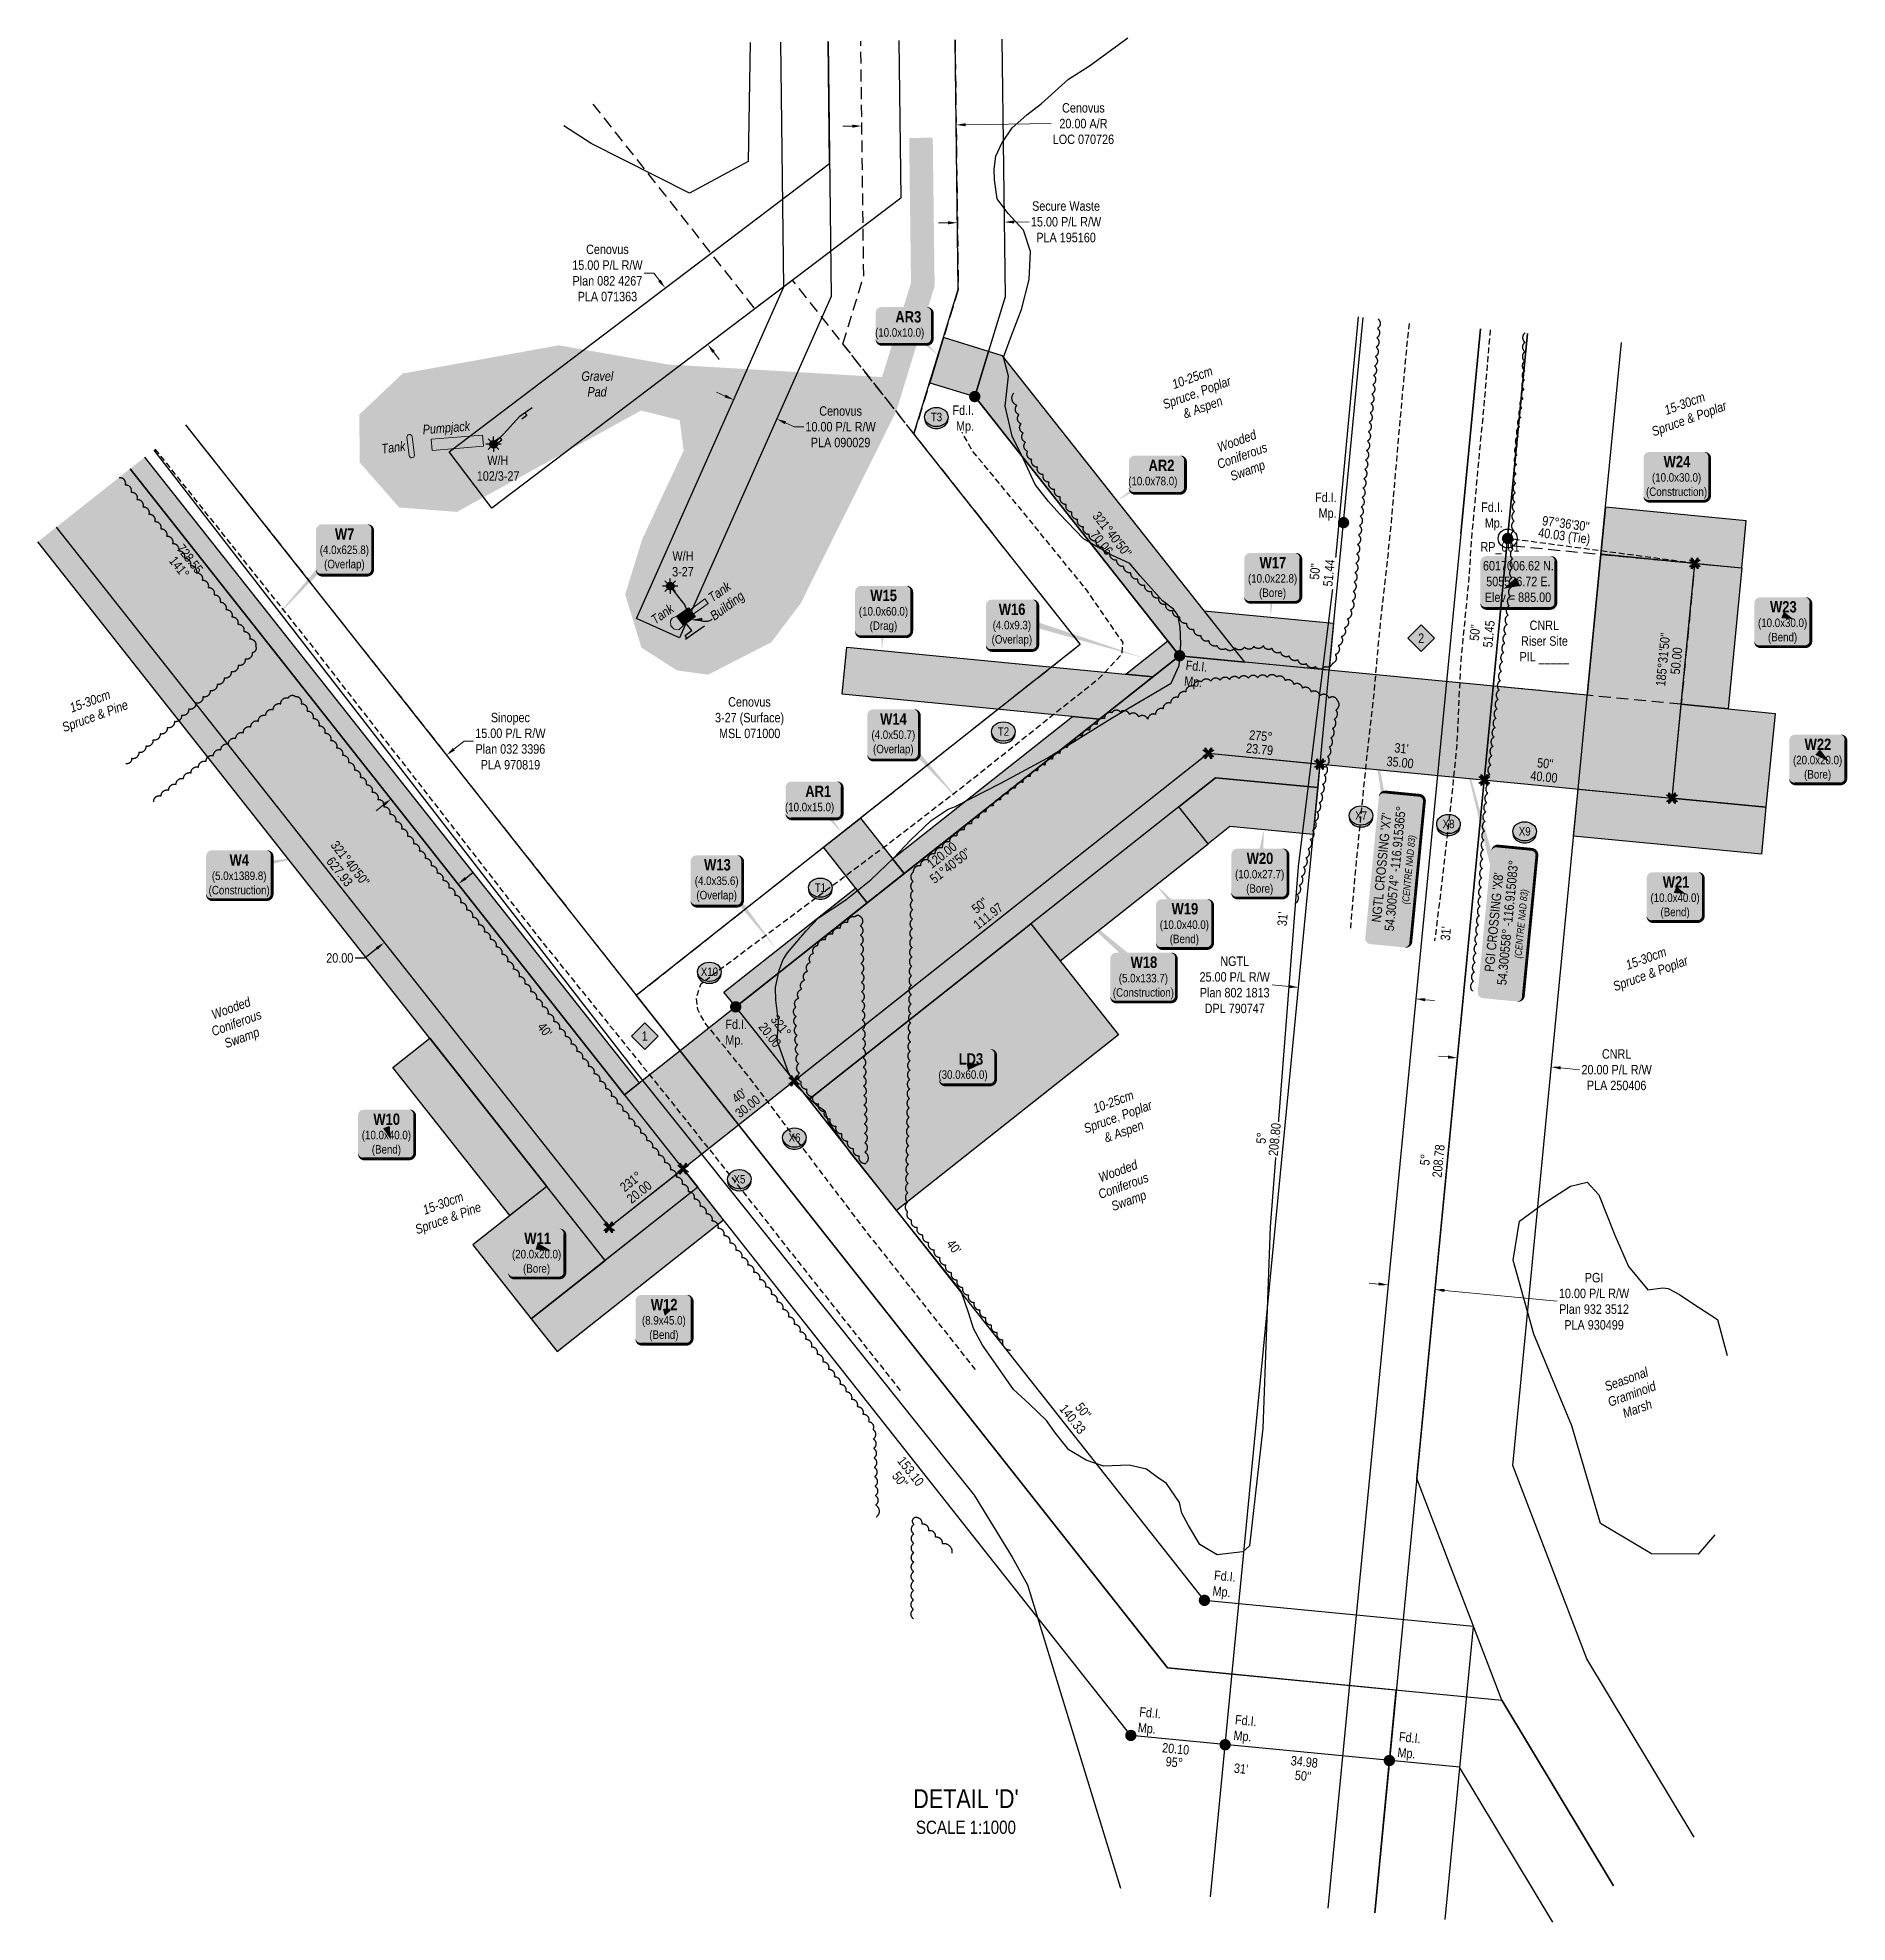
# Model space of a CAD drawing. Extents: x 499040 to 506121, y 6015569 to 6019091.
# Drawn here: x 499040 to 500958, y 6015992 to 6017988 of the extents above; entities that cross this region are included whole.
import ezdxf
from ezdxf.enums import TextEntityAlignment as Align

# ---------------------------------------------------------------- set-up
doc = ezdxf.new("R2010")
doc.units = 0
doc.header["$LTSCALE"] = 5
doc.header["$PDMODE"] = 35
doc.header["$PDSIZE"] = 0.5
for name, pattern in [('0', [1, 1, 0]), ('foc-ACCESSROAD', [3.75, 2.5, -1.25]), ('foc-TIELINE', [1.875, 1.25, -0.625]), ('UG_PIPE', [1.875, 1.25, -0.625])]:
    doc.linetypes.add(name, pattern=pattern)
doc.layers.get('Defpoints').update_dxf_attribs({"color": 9})
for name, color, linetype in [('35', 37, 'Continuous'), ('AS-PIPE-UG', 44, 'UG_PIPE'), ('AS-ROADS', 254, 'Continuous'), ('C-RW', 13, 'Continuous'), ('C-WS', 13, 'foc-ACCESSROAD'), ('DETAIL-T', 7, 'Continuous'), ('F-AR', 190, 'foc-ACCESSROAD'), ('F-RW', 190, 'Continuous'), ('F-WS', 190, 'foc-ACCESSROAD'), ('F-WS-S', 8, 'Continuous'), ('L-BD', 7, 'Continuous'), ('L-BD1', 253, 'Continuous'), ('L-MON', 1, 'Continuous'), ('L-MON-T', 1, 'Continuous'), ('L-TIE', 7, 'foc-TIELINE'), ('P-BORE', 7, 'Continuous'), ('P-BUFFER-H 100m', 191, 'Continuous'), ('P-CROSSINGS', 250, 'Continuous'), ('P-PROPOSED', 10, 'Continuous'), ('P-PROPOSED-H', 21, 'Continuous'), ('P-STATION', 7, 'Continuous'), ('P-TEMP-BLOCKS', 250, 'Continuous'), ('P-TEMP-BLUE', 146, 'Continuous'), ('P-TXT', 4, 'Continuous'), ('P-WORKAREA', 113, 'Continuous'), ('P-WORKAREA-H', 111, 'Continuous'), ('T-BUSH', 110, '0'), ('T-BUSH-T', 110, 'Continuous'), ('WETLAND', 143, 'Continuous'), ('WETLAND-T', 146, 'Continuous')]:
    doc.layers.add(name, color=color, linetype=linetype)
for name, color, linetype, lineweight in [('AS-GENERAL', 48, 'Continuous', 18), ('C-AR-T', 13, 'Continuous', 9), ('C-RW-T', 13, 'Continuous', 9), ('F-AR-T', 190, 'Continuous', 9), ('F-RW-T', 190, 'Continuous', 9), ('F-WS-T', 190, 'Continuous', 9), ('T-TEXT', 48, 'Continuous', 18)]:
    doc.layers.add(name, color=color, linetype=linetype, lineweight=lineweight)
for name, color, linetype, true_color in [('AS-PIPE-AG', 7, 'Continuous', 0x7d00fa), ('AS-STRUCTURE-H', 7, 'Continuous', 0xa8a8a8), ('AS-STRUCTURE-T', 7, 'Continuous', 0x454545), ('P-TEMP-BLUE-H', 7, 'Continuous', 0x99e6ff)]:
    doc.layers.add(name, color=color, linetype=linetype, true_color=true_color)
doc.layers.add('AS-STRUCTURE', color=7, linetype='Continuous', lineweight=30, true_color=0x595959)
doc.styles.add('80', font='ARIALN.TTF', dxfattribs={"height": 10})
doc.styles.add('80CG', font='ARIALN.TTF', dxfattribs={"height": 10})
doc.styles.add('80L', font='ARIALN.TTF', dxfattribs={"height": 10})
doc.styles.add('BOLD', font='ARIALNB.TTF')
doc.styles.add('Crossing', font='ARIALN.TTF', dxfattribs={"height": 10})
doc.dimstyles.new('Compass 5 000', dxfattribs={"dimscale": 5, "dimtxt": 9, "dimasz": 2, "dimexe": 0.2, "dimexo": 0.0625, "dimgap": 0.5, "dimtad": 0, "dimtih": 1, "dimtoh": 1, "dimzin": 0, "dimdsep": 46, "dimtxsty": '80CG', "dimcen": 0.1, "dimse1": 1, "dimse2": 1, "dimclrd": 256, "dimclrt": 256, "dimaunit": 1, "dimadec": 4, "dimazin": 0, "dimtfac": 0.06, "dimtofl": 0, "dimtmove": 0, "dimatfit": 1, "dimfxl": 0.2, "dimtolj": 1, "dimtzin": 0, "dimlwd": -1, "dimarcsym": 0})

msp = doc.modelspace()

# ---------------------------------------------------------------- texts
at = {"layer": '35', "color": 3, "style": '80'}
msp.add_attdef('RP_001', (500569.335, 6017444.16), 'RP', height=9.9946, dxfattribs=at)
at = {"layer": 'AS-STRUCTURE-T', "insert": (499752.869, 6017379.589), "char_height": 9.99461, "attachment_point": 1, "rotation": 36.4254, "style": '80L'}
msp.add_mtext_dynamic_manual_height_columns('\\pi-1.42588;{\\fArial Narrow|b0|i1|c0|p34;Building}', width=37.48119, gutter_width=49.946, heights=[0], dxfattribs=at)
at = {"layer": 'C-AR-T', "insert": (500610.297, 6017371.057), "char_height": 9.99461, "attachment_point": 1, "style": '80L'}
msp.add_mtext_dynamic_manual_height_columns('\\pi11.08043;CNRL\\P\\pi2.0471;Riser Site\\P\\pi0.47905;PIL _____', width=52.3424, gutter_width=49.946, heights=[0], dxfattribs=at)
at = {"layer": 'DETAIL-T', "color": 3, "insert": (500024.096, 6016109.484), "char_height": 19.98926, "width": 110.90438, "attachment_point": 5, "style": '80CG'}
msp.add_mtext("DETAIL 'D'\\P{\\H0.7x;SCALE 1:1000}", dxfattribs=at)
at = {"layer": 'F-WS-S', "char_height": 9.99461, "attachment_point": 1, "style": '80L'}
for s, width, insert in [('\\pi11.79491;W/H\\P\\pi0.64813;102/3-27', 44.73122, (499505.149, 6017545.847)), ('\\pi0.65752;W/H\\P\\pi0.27233;3-27', 22.45644, (499712.46, 6017444.488))]:
    msp.add_mtext_dynamic_manual_height_columns(s, width=width, gutter_width=49.946, heights=[0], dxfattribs=dict(at, insert=insert))
at = {"layer": 'F-WS-T', "insert": (499754.796, 6017289.906), "char_height": 9.99461, "attachment_point": 1, "style": '80L'}
msp.add_mtext_dynamic_manual_height_columns('\\pi17.35571;Cenovus\\P\\pi3.44098;3-27 (Surface)\\P\\pi7.69858;MSL 071000', width=78.90997, gutter_width=49.946, heights=[0], dxfattribs=at)
at = {"layer": 'L-BD', "style": '80L'}
for s, height, rotation, p in [("321°40'50''", 9.99463, 308.3193, (500179.13, 6017462.38)), ("97°36'30''", 9.9946, 352.3914, (500659.844, 6017473.768)), ('40.03 (Tie)', 9.99463, 352.3914, (500657.958, 6017459.651)), ('141°', 9.9946, 308.3193, (499190.676, 6017427.554)), ("50''", 9.9946, 84.4701, (500393.925, 6017423.015)), ("50''", 9.9946, 84.4701, (500563.378, 6017358.348)), ('51.45', 9.9946, 84.4701, (500578.3, 6017356.903)), ('120.00', 9.9946, 38.3193, (499998.668, 6017122.634)), ("51°40'50''", 9.9946, 38.3193, (500007.499, 6017111.46)), ("31'", 9.9946, 84.4701, (500359.575, 6017055.03)), ("31'", 9.9946, 84.4701, (500532.547, 6017039.601)), ("40'", 9.9946, 308.3193, (499577.892, 6016937.592)), ('5°', 9.9946, 84.4701, (500337.126, 6016822.946)), ('208.78', 9.9946, 84.4701, (500524.806, 6016798.635)), ('5°', 9.9946, 84.4701, (500510.63, 6016800.008)), ("40'", 9.9946, 308.3193, (500011.312, 6016707.625)), ('140.33', 9.9946, 308.3193, (500137.289, 6016525.219)), ("50''", 9.9946, 308.3193, (500148.463, 6016534.05)), ('153.10', 9.9946, 308.3193, (499965.592, 6016469.988)), ("50''", 9.9946, 308.3193, (499954.418, 6016461.158)), ('20.10', 9.9946, 354.4697, (500246.369, 6016176.014)), ('95°', 9.9946, 354.4697, (500244.997, 6016161.838)), ("31'", 9.9946, 354.4697, (500315.614, 6016155.008)), ('34.98', 9.9946, 354.4697, (500382.708, 6016162.323)), ("50''", 9.9946, 354.4697, (500381.263, 6016147.401))]:
    msp.add_text(s, height=height, rotation=rotation, dxfattribs=at).set_placement(p, align=Align.MIDDLE)
at = {"layer": 'L-BD', "char_height": 9.9946, "attachment_point": 2, "rotation": 308.3193, "style": '80L', "bg_fill": 1, "box_fill_scale": 1.15, "bg_fill_color": 21, "bg_fill_transparency": 0}
for s, insert, width in [('728.55', (499205.788, 6017439.566), 34.55619), ('321°', (499831.999, 6016944.739), 23.85935), ('20.00', (499820.305, 6016935.358), 23.85935)]:
    msp.add_mtext(s, dxfattribs=dict(at, insert=insert, width=width))
at = {"layer": 'L-BD', "insert": (500171.921, 6017456.696), "char_height": 9.9946, "width": 28.20899, "attachment_point": 2, "rotation": 308.3193, "style": '80L', "bg_fill": 1, "box_fill_scale": 1.15, "bg_fill_color": 256, "bg_fill_true_color": 10086143, "bg_fill_transparency": 0}
msp.add_mtext('70.06', dxfattribs=at)
at = {"layer": 'L-BD1', "style": '80L'}
for s, height, rotation, p in [("185°31'50''", 9.99463, 84.4752, (500762.695, 6017329.771)), ('50.00', 9.9946, 84.4752, (500776.871, 6017328.4)), ('275°', 9.9946, 354.4701, (500336.639, 6017248.93)), ('23.79', 9.9946, 354.4701, (500335.266, 6017234.754)), ("31'", 9.9946, 354.4701, (500485.614, 6017235.775)), ('35.00', 9.9946, 354.4701, (500484.17, 6017220.853)), ('40.00', 9.9946, 354.4701, (500636.624, 6017205.605)), ("50''", 9.9946, 354.4701, (500637.996, 6017219.781)), ("50''", 9.9946, 38.3193, (500038.818, 6017069.289)), ('111.97', 9.9946, 38.3193, (500047.649, 6017058.115)), ("40'", 9.9946, 38.3193, (499783.946, 6016867.779)), ('30.00', 9.9946, 38.3193, (499792.777, 6016856.605)), ('231°', 9.9946, 38.3193, (499669.057, 6016776.944)), ('20.00', 9.9946, 38.3193, (499677.888, 6016765.77))]:
    msp.add_text(s, height=height, rotation=rotation, dxfattribs=at).set_placement(p, align=Align.MIDDLE)
for s, p in [('321°40\'50"', (499371.678, 6017113.898)), ('627.93', (499360.504, 6017105.067))]:
    msp.add_text(s, height=9.9946, rotation=308.31929, dxfattribs=at).set_placement(p, align=Align.MIDDLE_CENTER)
at = {"layer": 'L-MON-T', "attachment_point": 1, "style": '80L'}
for s, insert, char_height in [('\\pi1.04939;Fd.I.\\P\\pi4.76499;Mp.', (500393.033, 6017506.542), 9.99461), ('\\pi1.04939;Fd.I.\\P\\pi4.76499;Mp.', (500569.114, 6017496.169), 9.99461), ('Fd.I.\\PMp.', (499769.202, 6016948.48), 9.9946)]:
    msp.add_mtext_dynamic_manual_height_columns(s, width=22.02035, gutter_width=49.946, heights=[0], dxfattribs=dict(at, insert=insert, char_height=char_height))
at = {"layer": 'L-MON-T', "insert": (500257.555, 6017328.899), "char_height": 9.9946, "attachment_point": 1, "rotation": 354.475197, "style": '80L', "bg_fill": 1, "box_fill_scale": 1.1, "bg_fill_color": 21, "bg_fill_transparency": 0}
msp.add_mtext_dynamic_manual_height_columns('Fd.I.\\PMp.', width=22.02035, gutter_width=49.946, heights=[0], dxfattribs=at)
at = {"layer": 'L-MON-T', "char_height": 9.9946, "attachment_point": 1, "rotation": 354.47629, "style": '80L'}
for insert in [(500287.627, 6016365.035), (500208.412, 6016220.317), (500309.835, 6016212.049), (500483.568, 6016193.992)]:
    msp.add_mtext_dynamic_manual_height_columns('Fd.I.\\PMp.', width=22.02035, gutter_width=49.946, heights=[0], dxfattribs=dict(at, insert=insert))
at = {"layer": 'T-BUSH-T', "char_height": 9.99463, "attachment_point": 1, "rotation": 20, "style": '80L'}
for s, width, insert in [('\\pi17.09043;{\\fArial Narrow|b0|i1|c0|p34;10-25cm \\P\\pi0.43499;Spruce, Poplar \\P\\pi17.36313;& Aspen}', 76.79097, (500225.267, 6017619.762)), ('\\pi20.90624;{\\fArial Narrow|b0|i1|c0|p34;15-30cm \\P\\pi0.43294;Spruce & Poplar}', 84.4226, (500743.389, 6017591.006)), ('\\pi15.17911;{\\fArial Narrow|b0|i1|c0|p34;15-30cm \\P\\pi0.43261;Spruce & Pine}', 72.96834, (499058.985, 6017277.743)), ('\\pi20.90624;{\\fArial Narrow|b0|i1|c0|p34;15-30cm \\P\\pi0.43294;Spruce & Poplar}', 84.4226, (500702.405, 6017003.303)), ('\\pi17.09043;{\\fArial Narrow|b0|i1|c0|p34;10-25cm \\P\\pi0.43499;Spruce, Poplar \\P\\pi17.36313;& Aspen}', 76.79097, (500141.619, 6016852.786)), ('\\pi15.17911;{\\fArial Narrow|b0|i1|c0|p34;15-30cm \\P\\pi0.43261;Spruce & Pine}', 72.96834, (499433.111, 6016745.833))]:
    msp.add_mtext_dynamic_manual_height_columns(s, width=width, gutter_width=47.449, heights=[0], dxfattribs=dict(at, insert=insert))
at = {"layer": 'T-TEXT', "insert": (499616.728, 6017635.005), "char_height": 9.99461, "attachment_point": 1, "style": '80L'}
msp.add_mtext_dynamic_manual_height_columns('\\pi-0.06115;{\\fArial Narrow|b0|i1|c0|p34;Gravel \\P\\pi6.31331;Pad}', width=32.97717, gutter_width=49.946, heights=[0], dxfattribs=at)
at = {"layer": 'T-TEXT', "char_height": 9.99461, "attachment_point": 1, "style": '80L'}
for s, width, insert, rotation in [('\\pi0.28172;{\\fArial Narrow|b0|i1|c0|p34;Pumpjack}', 50.95235, (499447.755, 6017578.258), 4.528306), ('\\pi0.75198;{\\fArial Narrow|b0|i1|c0|p34;Tank}', 26.1496, (499403.376, 6017557.754), 7.170649), ('\\pi0.75198;{\\fArial Narrow|b0|i1|c0|p34;Tank}', 26.1496, (499749.048, 6017397.917), 35.258205), ('\\pi0.75198;{\\fArial Narrow|b0|i1|c0|p34;Tank}', 26.1496, (499688.445, 6017374.302), 35.258205)]:
    msp.add_mtext_dynamic_manual_height_columns(s, width=width, gutter_width=49.946, heights=[0], dxfattribs=dict(at, insert=insert, rotation=rotation))
at = {"layer": 'WETLAND-T', "char_height": 10, "attachment_point": 1, "rotation": 20, "style": '80L'}
for s, width, insert in [('\\pi1.99746;{\\fArial Narrow|b0|i1|c0|p34;Wooded \\P\\pi-4.31564;Coniferous \\P\\pi4.28259;Swamp}', 45.70706, (500287.373, 6017558.1)), ('\\pi1.99746;{\\fArial Narrow|b0|i1|c0|p34;Wooded \\P\\pi-4.31564;Coniferous \\P\\pi4.28259;Swamp}', 45.70706, (499221.662, 6016957.32)), ('\\pi1.99746;{\\fArial Narrow|b0|i1|c0|p34;Wooded \\P\\pi-4.31564;Coniferous \\P\\pi4.28259;Swamp}', 45.70706, (500161.493, 6016784.836)), ('\\pi2.98997;{\\fArial Narrow|b0|i1|c0|p34;Seasonal \\P\\pi0.60593;Graminoid \\P\\pi11.20621;Marsh}', 53.42196, (500696.866, 6016563.098))]:
    msp.add_mtext_dynamic_manual_height_columns(s, width=width, gutter_width=49.973, heights=[0], dxfattribs=dict(at, insert=insert))

# ---------------------------------------------------------------- blocks, each defined once
blk = doc.blocks.new('fdia')
at = {"color": 255, "const_width": 1}
blk.add_lwpolyline([(-0.5, 0, 1), (0.5, 0, 1)], format="xyb", close=True, dxfattribs=at)
blk = doc.blocks.new('Fdiaa')
blk.add_blockref('fdia', (0, 0))
blk = doc.blocks.new('fdib')
at = {"color": 1, "const_width": 1.6}
blk.add_lwpolyline([(-0.4, 0, 1), (0.4, 0, 1)], format="xyb", close=True, dxfattribs=at)
at = {"color": 1}
blk.add_circle((0, 0), 0.8, dxfattribs=at)
blk = doc.blocks.new('Fdibb')
blk.add_blockref('fdib', (0, 0))
blk = doc.blocks.new('fdicc')
for name in ['Fdibb', 'Fdiaa']:
    blk.add_blockref(name, (0, 0))
blk = doc.blocks.new('FDI')
blk.add_blockref('fdicc', (0, 0))
blk = doc.blocks.new('GAS')
h = blk.add_hatch(color=255)
h.dxf.hatch_style = 1
edge = h.paths.add_edge_path()
edge.add_arc((0, 0), 0.9, 0, 360)
for p, q in [((-0.81, 0), (-1.62, 0)), ((-0.57, 0.57), (-1.14, 1.14)), ((0, 0.81), (0, 1.62)), ((0.57, 0.57), (1.14, 1.14)), ((1.62, 0), (0.81, 0)), ((-0.57, -0.57), (-1.14, -1.14)), ((0, -0.81), (0, -1.62)), ((1.14, -1.14), (0.57, -0.57))]:
    blk.add_line(p, q)
blk.add_circle((0, 0), 0.8)
blk = doc.blocks.new('TEMP')
h = blk.add_hatch(color=255)
h.dxf.hatch_style = 1
h.paths.add_polyline_path([(0, 0.25), (-0.67, 1.15), (-0.67, 0.67), (-1.15, 0.67), (-0.25, 0), (-1.15, -0.67), (-0.67, -0.67), (-0.67, -1.15), (0, -0.25), (0.67, -1.15), (0.67, -0.67), (1.15, -0.67), (0.25, 0), (1.15, 0.67), (0.67, 0.67), (0.67, 1.15)])
h.paths.add_polyline_path([(0.57, 0.85), (0.57, 0.57), (0.85, 0.57), (0.08, 0), (0.85, -0.57), (0.57, -0.57), (0.57, -0.85), (0, -0.08), (-0.57, -0.85), (-0.57, -0.57), (-0.85, -0.57), (-0.08, 0), (-0.85, 0.57), (-0.57, 0.57), (-0.57, 0.85), (0, 0.08)], flags=16)
h = blk.add_hatch(color=1)
h.dxf.hatch_style = 1
h.paths.add_polyline_path([(0, 0.08), (-0.57, 0.85), (-0.57, 0.57), (-0.85, 0.57), (-0.08, 0), (-0.85, -0.57), (-0.57, -0.57), (-0.57, -0.85), (0, -0.08), (0.57, -0.85), (0.57, -0.57), (0.85, -0.57), (0.08, 0), (0.85, 0.57), (0.57, 0.57), (0.57, 0.85)])
at = {"color": 1}
for p, q in [((-0.08, 0), (0.08, 0)), ((0, 0.08), (0, -0.08))]:
    blk.add_line(p, q, dxfattribs=at)
at = {"color": 255, "flags": 128}
blk.add_lwpolyline([(-0.25, 0), (-1.15, 0.67), (-0.67, 0.67), (-0.67, 1.15), (0, 0.25), (0.67, 1.15), (0.67, 0.67), (1.15, 0.67), (0.25, 0), (1.15, -0.67), (0.67, -0.67), (0.67, -1.15), (0, -0.25), (-0.67, -1.15), (-0.67, -0.67), (-1.15, -0.67)], close=True, dxfattribs=at)
at = {"color": 1, "flags": 128}
blk.add_lwpolyline([(-0.08, 0), (-0.85, 0.57), (-0.57, 0.57), (-0.57, 0.85), (0, 0.08), (0.57, 0.85), (0.57, 0.57), (0.85, 0.57), (0.08, 0), (0.85, -0.57), (0.57, -0.57), (0.57, -0.85), (0, -0.08), (-0.57, -0.85), (-0.57, -0.57), (-0.85, -0.57)], close=True, dxfattribs=at)
blk = doc.blocks.new('*U400')
at = {"true_color": 0x99e6ff}
h = blk.add_hatch(color=141, dxfattribs=at)
edge = h.paths.add_edge_path()
edge.add_line((-24, -19.3), (24, -19.3))
edge.add_arc((24, -13.3), 6, 270, 360)
edge.add_line((30, -13.3), (30, 12.5))
edge.add_arc((24, 12.5), 6, 0, 90)
edge.add_line((24, 18.5), (-24, 18.5))
edge.add_arc((-24, 12.5), 6, 90, 180)
edge.add_line((-30, 12.5), (-30, -13.3))
edge.add_arc((-24, -13.3), 6, 180, 270)
at = {"color": 250, "flags": 128}
blk.add_lwpolyline([(-24, -19.3, 3, 3, 0), (24, -19.3, 3, 3, 0.414214), (30, -13.3, 3, 3, 0), (30, 12.5, 3, 0, 0.414214), (24, 18.5, 0, 0, 0), (-24, 18.5, 0, 0, 0.414214), (-30, 12.5, 0, 0, 0), (-30, -13.3, 0, 3, 0.414214)], format="xyseb", close=True, dxfattribs=at)
at = {"flags": 128}
blk.add_lwpolyline([(14.9, 3, 0, 7.5, 0), (0, 0, 0, 0, 0)], format="xyseb", dxfattribs=at)
at = {"color": 250}
for tag, p, height, style in [('TEMP_AREA_W1_001', (-9.2, 2.2), 12, 'BOLD'), ('ENTER_TEXT_001', (-30.7, -12.9), 9, '80')]:
    blk.add_attdef(tag, p, '', height=height, dxfattribs=dict(at, style=style))
blk = doc.blocks.new('*U401')
h = blk.add_hatch(color=111)
edge = h.paths.add_edge_path()
edge.add_line((-24, -35.3), (24, -35.3))
edge.add_arc((24, -29.3), 6, 270, 360)
edge.add_line((30, -29.3), (30, 12.5))
edge.add_arc((24, 12.5), 6, 0, 90)
edge.add_line((24, 18.5), (-24, 18.5))
edge.add_arc((-24, 12.5), 6, 90, 180)
edge.add_line((-30, 12.5), (-30, -29.3))
edge.add_arc((-24, -29.3), 6, 180, 270)
at = {"color": 250, "flags": 128}
blk.add_lwpolyline([(-24, -35.3, 3, 3, 0), (24, -35.3, 3, 3, 0.414214), (30, -29.3, 3, 3, 0), (30, 12.5, 3, 0, 0.414214), (24, 18.5, 0, 0, 0), (-24, 18.5, 0, 0, 0.414214), (-30, 12.5, 0, 0, 0), (-30, -29.3, 0, 3, 0.414214)], format="xyseb", close=True, dxfattribs=at)
at = {"flags": 128}
blk.add_lwpolyline([(-75.2, -82.5, 0, 7.5, 0), (0, 0, 0, 0, 0)], format="xyseb", dxfattribs=at)
at = {"color": 250}
for tag, p, height, style in [('TEMP_AREA_W1_001', (-9.2, 2.2), 12, 'BOLD'), ('ENTER_TEXT_001', (-30.7, -12.9), 9, '80')]:
    blk.add_attdef(tag, p, '', height=height, dxfattribs=dict(at, style=style))
blk = doc.blocks.new('*U402')
at = {"true_color": 0x99e6ff}
h = blk.add_hatch(color=141, dxfattribs=at)
edge = h.paths.add_edge_path()
edge.add_line((-24, -33.7), (24, -33.7))
edge.add_arc((24, -27.7), 6, 270, 360)
edge.add_line((30, -27.7), (30, 12.5))
edge.add_arc((24, 12.5), 6, 0, 90)
edge.add_line((24, 18.5), (-24, 18.5))
edge.add_arc((-24, 12.5), 6, 90, 180)
edge.add_line((-30, 12.5), (-30, -27.7))
edge.add_arc((-24, -27.7), 6, 180, 270)
at = {"color": 250, "flags": 128}
blk.add_lwpolyline([(-24, -33.7, 3, 3, 0), (24, -33.7, 3, 3, 0.414214), (30, -27.7, 3, 3, 0), (30, 12.5, 3, 0, 0.414214), (24, 18.5, 0, 0, 0), (-24, 18.5, 0, 0, 0.414214), (-30, 12.5, 0, 0, 0), (-30, -27.7, 0, 3, 0.414214)], format="xyseb", close=True, dxfattribs=at)
at = {"flags": 128}
blk.add_lwpolyline([(4.8, -13.4, 0, 7.5, 0), (0, 0, 0, 0, 0)], format="xyseb", dxfattribs=at)
at = {"color": 250}
for tag, p, height, style in [('TEMP_AREA_W1_001', (-9.2, 2.2), 12, 'BOLD'), ('ENTER_TEXT_001', (-30.7, -12.9), 9, '80')]:
    blk.add_attdef(tag, p, '', height=height, dxfattribs=dict(at, style=style))
blk = doc.blocks.new('*U403')
at = {"true_color": 0x99e6ff}
h = blk.add_hatch(color=141, dxfattribs=at)
edge = h.paths.add_edge_path()
edge.add_line((-24, -33.7), (24, -33.7))
edge.add_arc((24, -27.7), 6, 270, 360)
edge.add_line((30, -27.7), (30, 12.5))
edge.add_arc((24, 12.5), 6, 0, 90)
edge.add_line((24, 18.5), (-24, 18.5))
edge.add_arc((-24, 12.5), 6, 90, 180)
edge.add_line((-30, 12.5), (-30, -27.7))
edge.add_arc((-24, -27.7), 6, 180, 270)
at = {"color": 250, "flags": 128}
blk.add_lwpolyline([(-24, -33.7, 3, 3, 0), (24, -33.7, 3, 3, 0.414214), (30, -27.7, 3, 3, 0), (30, 12.5, 3, 0, 0.414214), (24, 18.5, 0, 0, 0), (-24, 18.5, 0, 0, 0.414214), (-30, 12.5, 0, 0, 0), (-30, -27.7, 0, 3, 0.414214)], format="xyseb", close=True, dxfattribs=at)
at = {"flags": 128}
blk.add_lwpolyline([(15.6, -4.9, 0, 7.5, 0), (0, 0, 0, 0, 0)], format="xyseb", dxfattribs=at)
at = {"color": 250}
for tag, p, height, style in [('TEMP_AREA_W1_001', (-9.2, 2.2), 12, 'BOLD'), ('ENTER_TEXT_001', (-30.7, -12.9), 9, '80')]:
    blk.add_attdef(tag, p, '', height=height, dxfattribs=dict(at, style=style))
blk = doc.blocks.new('*U404')
at = {"true_color": 0x99e6ff}
h = blk.add_hatch(color=141, dxfattribs=at)
edge = h.paths.add_edge_path()
edge.add_line((-24, -33.7), (24, -33.7))
edge.add_arc((24, -27.7), 6, 270, 360)
edge.add_line((30, -27.7), (30, 12.5))
edge.add_arc((24, 12.5), 6, 0, 90)
edge.add_line((24, 18.5), (-24, 18.5))
edge.add_arc((-24, 12.5), 6, 90, 180)
edge.add_line((-30, 12.5), (-30, -27.7))
edge.add_arc((-24, -27.7), 6, 180, 270)
at = {"color": 250, "flags": 128}
blk.add_lwpolyline([(-24, -33.7, 3, 3, 0), (24, -33.7, 3, 3, 0.414214), (30, -27.7, 3, 3, 0), (30, 12.5, 3, 0, 0.414214), (24, 18.5, 0, 0, 0), (-24, 18.5, 0, 0, 0.414214), (-30, 12.5, 0, 0, 0), (-30, -27.7, 0, 3, 0.414214)], format="xyseb", close=True, dxfattribs=at)
at = {"flags": 128}
blk.add_lwpolyline([(7.5, 2.1, 0, 7.5, 0), (0, 0, 0, 0, 0)], format="xyseb", dxfattribs=at)
at = {"color": 250}
for tag, p, height, style in [('TEMP_AREA_W1_001', (-9.2, 2.2), 12, 'BOLD'), ('ENTER_TEXT_001', (-30.7, -12.9), 9, '80')]:
    blk.add_attdef(tag, p, '', height=height, dxfattribs=dict(at, style=style))
blk = doc.blocks.new('*U405')
h = blk.add_hatch(color=111)
edge = h.paths.add_edge_path()
edge.add_line((-21.5, -35.3), (21.5, -35.3))
edge.add_arc((21.5, -29.3), 6, 270, 360)
edge.add_line((27.5, -29.3), (27.5, 12.5))
edge.add_arc((21.5, 12.5), 6, 0, 90)
edge.add_line((21.5, 18.5), (-21.5, 18.5))
edge.add_arc((-21.5, 12.5), 6, 90, 180)
edge.add_line((-27.5, 12.5), (-27.5, -29.3))
edge.add_arc((-21.5, -29.3), 6, 180, 270)
at = {"color": 250, "flags": 128}
blk.add_lwpolyline([(-21.5, -35.3, 3, 3, 0), (21.5, -35.3, 3, 3, 0.414214), (27.5, -29.3, 3, 3, 0), (27.5, 12.5, 3, 0, 0.414214), (21.5, 18.5, 0, 0, 0), (-21.5, 18.5, 0, 0, 0.414214), (-27.5, 12.5, 0, 0, 0), (-27.5, -29.3, 0, 3, 0.414214)], format="xyseb", close=True, dxfattribs=at)
at = {"flags": 128}
blk.add_lwpolyline([(64.1, -81.8, 0, 7.5, 0), (0, 0, 0, 0, 0)], format="xyseb", dxfattribs=at)
at = {"color": 250}
for tag, p, height, style in [('TEMP_AREA_W1_001', (-9.2, 2.2), 12, 'BOLD'), ('ENTER_TEXT_001', (-30.7, -12.9), 9, '80')]:
    blk.add_attdef(tag, p, '', height=height, dxfattribs=dict(at, style=style))
blk = doc.blocks.new('*U406')
h = blk.add_hatch(color=111)
edge = h.paths.add_edge_path()
edge.add_line((-24, -21), (24, -21))
edge.add_arc((24, -15), 6, 270, 360)
edge.add_line((30, -15), (30, 12.5))
edge.add_arc((24, 12.5), 6, 0, 90)
edge.add_line((24, 18.5), (-24, 18.5))
edge.add_arc((-24, 12.5), 6, 90, 180)
edge.add_line((-30, 12.5), (-30, -15))
edge.add_arc((-24, -15), 6, 180, 270)
at = {"color": 250, "flags": 128}
blk.add_lwpolyline([(-24, -21, 3, 3, 0), (24, -21, 3, 3, 0.414214), (30, -15, 3, 3, 0), (30, 12.5, 3, 0, 0.414214), (24, 18.5, 0, 0, 0), (-24, 18.5, 0, 0, 0.414214), (-30, 12.5, 0, 0, 0), (-30, -15, 0, 3, 0.414214)], format="xyseb", close=True, dxfattribs=at)
at = {"flags": 128}
blk.add_lwpolyline([(29.6, -35.6, 0, 7.5, 0), (0, 0, 0, 0, 0)], format="xyseb", dxfattribs=at)
at = {"color": 250}
for tag, p, height, style in [('TEMP_AREA_W1_001', (-9.2, 2.2), 12, 'BOLD'), ('ENTER_TEXT_001', (-30.7, -12.9), 9, '80')]:
    blk.add_attdef(tag, p, '', height=height, dxfattribs=dict(at, style=style))
blk = doc.blocks.new('*U407')
h = blk.add_hatch(color=111)
edge = h.paths.add_edge_path()
edge.add_line((-21.5, -35.3), (21.5, -35.3))
edge.add_arc((21.5, -29.3), 6, 270, 360)
edge.add_line((27.5, -29.3), (27.5, 12.5))
edge.add_arc((21.5, 12.5), 6, 0, 90)
edge.add_line((21.5, 18.5), (-21.5, 18.5))
edge.add_arc((-21.5, 12.5), 6, 90, 180)
edge.add_line((-27.5, 12.5), (-27.5, -29.3))
edge.add_arc((-21.5, -29.3), 6, 180, 270)
at = {"color": 250, "flags": 128}
blk.add_lwpolyline([(-21.5, -35.3, 3, 3, 0), (21.5, -35.3, 3, 3, 0.414214), (27.5, -29.3, 3, 3, 0), (27.5, 12.5, 3, 0, 0.414214), (21.5, 18.5, 0, 0, 0), (-21.5, 18.5, 0, 0, 0.414214), (-27.5, 12.5, 0, 0, 0), (-27.5, -29.3, 0, 3, 0.414214)], format="xyseb", close=True, dxfattribs=at)
at = {"flags": 128}
blk.add_lwpolyline([(72.9, -81.6, 0, 7.5, 0), (0, 0, 0, 0, 0)], format="xyseb", dxfattribs=at)
at = {"color": 250}
for tag, p, height, style in [('TEMP_AREA_W1_001', (-9.2, 2.2), 12, 'BOLD'), ('ENTER_TEXT_001', (-30.7, -12.9), 9, '80')]:
    blk.add_attdef(tag, p, '', height=height, dxfattribs=dict(at, style=style))
blk = doc.blocks.new('*U408')
h = blk.add_hatch(color=111)
edge = h.paths.add_edge_path()
edge.add_line((-24, -35.3), (24, -35.3))
edge.add_arc((24, -29.3), 6, 270, 360)
edge.add_line((30, -29.3), (30, 12.5))
edge.add_arc((24, 12.5), 6, 0, 90)
edge.add_line((24, 18.5), (-24, 18.5))
edge.add_arc((-24, 12.5), 6, 90, 180)
edge.add_line((-30, 12.5), (-30, -29.3))
edge.add_arc((-24, -29.3), 6, 180, 270)
at = {"color": 250, "flags": 128}
blk.add_lwpolyline([(-24, -35.3, 3, 3, 0), (24, -35.3, 3, 3, 0.414214), (30, -29.3, 3, 3, 0), (30, 12.5, 3, 0, 0.414214), (24, 18.5, 0, 0, 0), (-24, 18.5, 0, 0, 0.414214), (-30, 12.5, 0, 0, 0), (-30, -29.3, 0, 3, 0.414214)], format="xyseb", close=True, dxfattribs=at)
at = {"flags": 128}
blk.add_lwpolyline([(-1.6, -50.1, 0, 7.5, 0), (0, 0, 0, 0, 0)], format="xyseb", dxfattribs=at)
at = {"color": 250}
for tag, p, height, style in [('TEMP_AREA_W1_001', (-9.2, 2.2), 12, 'BOLD'), ('ENTER_TEXT_001', (-30.7, -12.9), 9, '80')]:
    blk.add_attdef(tag, p, '', height=height, dxfattribs=dict(at, style=style))
blk = doc.blocks.new('*U409')
h = blk.add_hatch(color=111)
edge = h.paths.add_edge_path()
edge.add_line((-21.5, -35.3), (21.5, -35.3))
edge.add_arc((21.5, -29.3), 6, 270, 360)
edge.add_line((27.5, -29.3), (27.5, 12.5))
edge.add_arc((21.5, 12.5), 6, 0, 90)
edge.add_line((21.5, 18.5), (-21.5, 18.5))
edge.add_arc((-21.5, 12.5), 6, 90, 180)
edge.add_line((-27.5, 12.5), (-27.5, -29.3))
edge.add_arc((-21.5, -29.3), 6, 180, 270)
at = {"color": 250, "flags": 128}
blk.add_lwpolyline([(-21.5, -35.3, 3, 3, 0), (21.5, -35.3, 3, 3, 0.414214), (27.5, -29.3, 3, 3, 0), (27.5, 12.5, 3, 0, 0.414214), (21.5, 18.5, 0, 0, 0), (-21.5, 18.5, 0, 0, 0.414214), (-27.5, 12.5, 0, 0, 0), (-27.5, -29.3, 0, 3, 0.414214)], format="xyseb", close=True, dxfattribs=at)
at = {"flags": 128}
blk.add_lwpolyline([(141.8, -43.9, 0, 7.5, 0), (0, 0, 0, 0, 0)], format="xyseb", dxfattribs=at)
at = {"color": 250}
for tag, p, height, style in [('TEMP_AREA_W1_001', (-9.2, 2.2), 12, 'BOLD'), ('ENTER_TEXT_001', (-30.7, -12.9), 9, '80')]:
    blk.add_attdef(tag, p, '', height=height, dxfattribs=dict(at, style=style))
blk = doc.blocks.new('*U410')
at = {"true_color": 0x99e6ff}
h = blk.add_hatch(color=141, dxfattribs=at)
edge = h.paths.add_edge_path()
edge.add_line((-24, -33.7), (24, -33.7))
edge.add_arc((24, -27.7), 6, 270, 360)
edge.add_line((30, -27.7), (30, 12.5))
edge.add_arc((24, 12.5), 6, 0, 90)
edge.add_line((24, 18.5), (-24, 18.5))
edge.add_arc((-24, 12.5), 6, 90, 180)
edge.add_line((-30, 12.5), (-30, -27.7))
edge.add_arc((-24, -27.7), 6, 180, 270)
at = {"color": 250, "flags": 128}
blk.add_lwpolyline([(-24, -33.7, 3, 3, 0), (24, -33.7, 3, 3, 0.414214), (30, -27.7, 3, 3, 0), (30, 12.5, 3, 0, 0.414214), (24, 18.5, 0, 0, 0), (-24, 18.5, 0, 0, 0.414214), (-30, 12.5, 0, 0, 0), (-30, -27.7, 0, 3, 0.414214)], format="xyseb", close=True, dxfattribs=at)
at = {"flags": 128}
blk.add_lwpolyline([(-2, -49.4, 0, 7.5, 0), (0, 0, 0, 0, 0)], format="xyseb", dxfattribs=at)
at = {"color": 250}
for tag, p, height, style in [('TEMP_AREA_W1_001', (-9.2, 2.2), 12, 'BOLD'), ('ENTER_TEXT_001', (-30.7, -12.9), 9, '80')]:
    blk.add_attdef(tag, p, '', height=height, dxfattribs=dict(at, style=style))
blk = doc.blocks.new('*U411')
at = {"true_color": 0x99e6ff}
h = blk.add_hatch(color=141, dxfattribs=at)
edge = h.paths.add_edge_path()
edge.add_line((-24, -33.7), (24, -33.7))
edge.add_arc((24, -27.7), 6, 270, 360)
edge.add_line((30, -27.7), (30, 12.5))
edge.add_arc((24, 12.5), 6, 0, 90)
edge.add_line((24, 18.5), (-24, 18.5))
edge.add_arc((-24, 12.5), 6, 90, 180)
edge.add_line((-30, 12.5), (-30, -27.7))
edge.add_arc((-24, -27.7), 6, 180, 270)
at = {"flags": 128}
blk.add_lwpolyline([(-29.8, 33.8, 0, 7.5, 0), (0, 0, 0, 0, 0)], format="xyseb", dxfattribs=at)
at = {"color": 250, "flags": 128}
blk.add_lwpolyline([(-24, -33.7, 3, 3, 0), (24, -33.7, 3, 3, 0.414214), (30, -27.7, 3, 3, 0), (30, 12.5, 3, 0, 0.414214), (24, 18.5, 0, 0, 0), (-24, 18.5, 0, 0, 0.414214), (-30, 12.5, 0, 0, 0), (-30, -27.7, 0, 3, 0.414214)], format="xyseb", close=True, dxfattribs=at)
at = {"color": 250}
for tag, p, height, style in [('TEMP_AREA_W1_001', (-9.2, 2.2), 12, 'BOLD'), ('ENTER_TEXT_001', (-30.7, -12.9), 9, '80')]:
    blk.add_attdef(tag, p, '', height=height, dxfattribs=dict(at, style=style))
blk = doc.blocks.new('*U412')
at = {"true_color": 0x99e6ff}
h = blk.add_hatch(color=141, dxfattribs=at)
edge = h.paths.add_edge_path()
edge.add_line((-24, -33.7), (24, -33.7))
edge.add_arc((24, -27.7), 6, 270, 360)
edge.add_line((30, -27.7), (30, 12.5))
edge.add_arc((24, 12.5), 6, 0, 90)
edge.add_line((24, 18.5), (-24, 18.5))
edge.add_arc((-24, 12.5), 6, 90, 180)
edge.add_line((-30, 12.5), (-30, -27.7))
edge.add_arc((-24, -27.7), 6, 180, 270)
at = {"flags": 128}
blk.add_lwpolyline([(4.2, 38.6, 0, 7.5, 0), (0, 0, 0, 0, 0)], format="xyseb", dxfattribs=at)
at = {"color": 250, "flags": 128}
blk.add_lwpolyline([(-24, -33.7, 3, 3, 0), (24, -33.7, 3, 3, 0.414214), (30, -27.7, 3, 3, 0), (30, 12.5, 3, 0, 0.414214), (24, 18.5, 0, 0, 0), (-24, 18.5, 0, 0, 0.414214), (-30, 12.5, 0, 0, 0), (-30, -27.7, 0, 3, 0.414214)], format="xyseb", close=True, dxfattribs=at)
at = {"color": 250}
for tag, p, height, style in [('TEMP_AREA_W1_001', (-9.2, 2.2), 12, 'BOLD'), ('ENTER_TEXT_001', (-30.7, -12.9), 9, '80')]:
    blk.add_attdef(tag, p, '', height=height, dxfattribs=dict(at, style=style))
blk = doc.blocks.new('*U413')
at = {"true_color": 0x99e6ff}
h = blk.add_hatch(color=141, dxfattribs=at)
edge = h.paths.add_edge_path()
edge.add_line((-24, -21.4), (24, -21.4))
edge.add_arc((24, -15.4), 6, 270, 360)
edge.add_line((30, -15.4), (30, 12.5))
edge.add_arc((24, 12.5), 6, 0, 90)
edge.add_line((24, 18.5), (-24, 18.5))
edge.add_arc((-24, 12.5), 6, 90, 180)
edge.add_line((-30, 12.5), (-30, -15.4))
edge.add_arc((-24, -15.4), 6, 180, 270)
at = {"color": 250, "flags": 128}
blk.add_lwpolyline([(-24, -21.4, 3, 3, 0), (24, -21.4, 3, 3, 0.414214), (30, -15.4, 3, 3, 0), (30, 12.5, 3, 0, 0.414214), (24, 18.5, 0, 0, 0), (-24, 18.5, 0, 0, 0.414214), (-30, 12.5, 0, 0, 0), (-30, -15.4, 0, 3, 0.414214)], format="xyseb", close=True, dxfattribs=at)
at = {"flags": 128}
blk.add_lwpolyline([(-42.3, -29.3, 0, 7.5, 0), (0, 0, 0, 0, 0)], format="xyseb", dxfattribs=at)
at = {"color": 250}
for tag, p, height, style in [('TEMP_AREA_W1_001', (-9.2, 2.2), 12, 'BOLD'), ('ENTER_TEXT_001', (-30.7, -12.9), 9, '80')]:
    blk.add_attdef(tag, p, '', height=height, dxfattribs=dict(at, style=style))
blk = doc.blocks.new('*U419')
h = blk.add_hatch(color=111)
edge = h.paths.add_edge_path()
edge.add_line((-24, -21), (24, -21))
edge.add_arc((24, -15), 6, 270, 360)
edge.add_line((30, -15), (30, 12.5))
edge.add_arc((24, 12.5), 6, 0, 90)
edge.add_line((24, 18.5), (-24, 18.5))
edge.add_arc((-24, 12.5), 6, 90, 180)
edge.add_line((-30, 12.5), (-30, -15))
edge.add_arc((-24, -15), 6, 180, 270)
at = {"color": 250, "flags": 128}
blk.add_lwpolyline([(-24, -21, 3, 3, 0), (24, -21, 3, 3, 0.414214), (30, -15, 3, 3, 0), (30, 12.5, 3, 0, 0.414214), (24, 18.5, 0, 0, 0), (-24, 18.5, 0, 0, 0.414214), (-30, 12.5, 0, 0, 0), (-30, -15, 0, 3, 0.414214)], format="xyseb", close=True, dxfattribs=at)
at = {"flags": 128}
blk.add_lwpolyline([(36.2, -32.4, 0, 7.5, 0), (0, 0, 0, 0, 0)], format="xyseb", dxfattribs=at)
at = {"color": 250}
for tag, p, height, style in [('TEMP_AREA_W1_001', (-9.2, 2.2), 12, 'BOLD'), ('ENTER_TEXT_001', (-30.7, -12.9), 9, '80')]:
    blk.add_attdef(tag, p, '', height=height, dxfattribs=dict(at, style=style))
blk = doc.blocks.new('*U414')
at = {"true_color": 0x99e6ff}
h = blk.add_hatch(color=141, dxfattribs=at)
edge = h.paths.add_edge_path()
edge.add_line((-24, -33.7), (24, -33.7))
edge.add_arc((24, -27.7), 6, 270, 360)
edge.add_line((30, -27.7), (30, 12.5))
edge.add_arc((24, 12.5), 6, 0, 90)
edge.add_line((24, 18.5), (-24, 18.5))
edge.add_arc((-24, 12.5), 6, 90, 180)
edge.add_line((-30, 12.5), (-30, -27.7))
edge.add_arc((-24, -27.7), 6, 180, 270)
at = {"color": 250, "flags": 128}
blk.add_lwpolyline([(-24, -33.7, 3, 3, 0), (24, -33.7, 3, 3, 0.414214), (30, -27.7, 3, 3, 0), (30, 12.5, 3, 0, 0.414214), (24, 18.5, 0, 0, 0), (-24, 18.5, 0, 0, 0.414214), (-30, 12.5, 0, 0, 0), (-30, -27.7, 0, 3, 0.414214)], format="xyseb", close=True, dxfattribs=at)
at = {"flags": 128}
blk.add_lwpolyline([(11.3, -4.5, 0, 7.5, 0), (0, 0, 0, 0, 0)], format="xyseb", dxfattribs=at)
at = {"color": 250}
for tag, p, height, style in [('TEMP_AREA_W1_001', (-9.2, 2.2), 12, 'BOLD'), ('ENTER_TEXT_001', (-30.7, -12.9), 9, '80')]:
    blk.add_attdef(tag, p, '', height=height, dxfattribs=dict(at, style=style))
blk = doc.blocks.new('*U415')
at = {"true_color": 0x99e6ff}
h = blk.add_hatch(color=141, dxfattribs=at)
edge = h.paths.add_edge_path()
edge.add_line((-24, -33.7), (24, -33.7))
edge.add_arc((24, -27.7), 6, 270, 360)
edge.add_line((30, -27.7), (30, 12.5))
edge.add_arc((24, 12.5), 6, 0, 90)
edge.add_line((24, 18.5), (-24, 18.5))
edge.add_arc((-24, 12.5), 6, 90, 180)
edge.add_line((-30, 12.5), (-30, -27.7))
edge.add_arc((-24, -27.7), 6, 180, 270)
at = {"color": 250, "flags": 128}
blk.add_lwpolyline([(-24, -33.7, 3, 3, 0), (24, -33.7, 3, 3, 0.414214), (30, -27.7, 3, 3, 0), (30, 12.5, 3, 0, 0.414214), (24, 18.5, 0, 0, 0), (-24, 18.5, 0, 0, 0.414214), (-30, 12.5, 0, 0, 0), (-30, -27.7, 0, 3, 0.414214)], format="xyseb", close=True, dxfattribs=at)
at = {"flags": 128}
blk.add_lwpolyline([(12.6, -10.4, 0, 7.5, 0), (0, 0, 0, 0, 0)], format="xyseb", dxfattribs=at)
at = {"color": 250}
for tag, p, height, style in [('TEMP_AREA_W1_001', (-9.2, 2.2), 12, 'BOLD'), ('ENTER_TEXT_001', (-30.7, -12.9), 9, '80')]:
    blk.add_attdef(tag, p, '', height=height, dxfattribs=dict(at, style=style))
blk = doc.blocks.new('*D426')
at = {"layer": 'C-RW-T', "transparency": 16777216}
for p, q in [((500535, 6016908.8), (500525, 6016909.7)), ((500654.3, 6016897.2), (500674.1, 6016895.3))]:
    blk.add_line(p, q, dxfattribs=at)
for points in [[(500535.1, 6016910.4), (500534.8, 6016907.1), (500544.9, 6016907.8)], [(500654.5, 6016898.9), (500654.2, 6016895.6), (500644.4, 6016898.2)]]:
    blk.add_solid(points, dxfattribs=at)
at = {"layer": 'Defpoints', "color": 0, "transparency": 16777216}
for p in [(500644.4, 6016898.2), (500543.2, 6016890.2), (500642.7, 6016880.6)]:
    blk.add_point(p, dxfattribs=at)
at = {"layer": 'C-RW-T', "transparency": 16777216, "insert": (500713.6, 6016895.3), "char_height": 10, "attachment_point": 5, "style": '80CG'}
blk.add_mtext('\\A1;CNRL\\P20.00 P/L R/W\\PPLA 250406', dxfattribs=at)
blk = doc.blocks.new('*D427')
at = {"layer": 'Defpoints', "color": 0, "transparency": 16777216}
for p in [(500567.5, 6017657.2), (500617.3, 6017652.4), (500521.1, 6016662.5)]:
    blk.add_point(p, dxfattribs=at)
at = {"layer": 'F-RW-T', "transparency": 16777216}
for p, q in [((500461.4, 6016668.3), (500451.5, 6016669.3)), ((500531.1, 6016661.6), (500650.6, 6016650))]:
    blk.add_line(p, q, dxfattribs=at)
for points in [[(500461.6, 6016670), (500461.3, 6016666.7), (500471.4, 6016667.4)], [(500531.3, 6016663.2), (500530.9, 6016659.9), (500521.1, 6016662.5)]]:
    blk.add_solid(points, dxfattribs=at)
at = {"layer": 'F-RW-T', "transparency": 16777216, "insert": (500689.7, 6016650), "char_height": 10, "attachment_point": 5, "style": '80CG'}
blk.add_mtext('\\A1;PGI\\P10.00 P/L R/W\\PPlan 932 3512\\PPLA 930499', dxfattribs=at)
blk = doc.blocks.new('*D428')
at = {"layer": 'Defpoints', "color": 0, "transparency": 16777216}
for p in [(500433.5, 6017570.3), (500557.8, 6017558.2), (500376.4, 6016982.5)]:
    blk.add_point(p, dxfattribs=at)
at = {"layer": 'F-RW-T', "transparency": 16777216}
for p, q in [((500366.5, 6016983.4), (500348.5, 6016985.2)), ((500510.7, 6016969.4), (500520.7, 6016968.5))]:
    blk.add_line(p, q, dxfattribs=at)
for points in [[(500366.6, 6016985.1), (500366.3, 6016981.8), (500376.4, 6016982.5)], [(500510.9, 6016971.1), (500510.5, 6016967.8), (500500.8, 6016970.4)]]:
    blk.add_solid(points, dxfattribs=at)
at = {"layer": 'F-RW-T', "transparency": 16777216, "insert": (500308.9, 6016985.2), "char_height": 10, "attachment_point": 5, "style": '80CG'}
blk.add_mtext('\\A1;NGTL\\P25.00 P/L R/W\\PPlan 802 1813\\PDPL 790747', dxfattribs=at)
blk = doc.blocks.new('*D429')
at = {"layer": 'Defpoints', "color": 0, "transparency": 16777216}
for p in [(499473.7, 6017228.6), (499550.6, 6017131.3), (499491.8, 6017084.8)]:
    blk.add_point(p, dxfattribs=at)
at = {"layer": 'F-RW-T', "transparency": 16777216}
for p, q in [((499481.5, 6017234.8), (499492.3, 6017243.3)), ((499492.3, 6017243.3), (499502.3, 6017243.3)), ((499407, 6017175.9), (499399.2, 6017169.7))]:
    blk.add_line(p, q, dxfattribs=at)
for points in [[(499480.5, 6017236.1), (499482.6, 6017233.5), (499473.7, 6017228.6)], [(499406, 6017177.2), (499408.1, 6017174.6), (499414.9, 6017182.1)]]:
    blk.add_solid(points, dxfattribs=at)
at = {"layer": 'F-RW-T', "transparency": 16777216, "insert": (499541.4, 6017243.3), "char_height": 10, "attachment_point": 5, "style": '80CG'}
blk.add_mtext('\\A1;Sinopec\\P15.00 P/L R/W\\PPlan 032 3396\\PPLA 970819', dxfattribs=at)
blk = doc.blocks.new('*D430')
at = {"layer": 'Defpoints', "color": 0, "transparency": 16777216}
for p in [(499486.1, 6017092.1), (499407.7, 6017030.1), (499407.7, 6017030)]:
    blk.add_point(p, dxfattribs=at)
at = {"layer": 'P-TXT', "transparency": 16777216}
for p, q in [((499494, 6017098.2), (499501.8, 6017104.4)), ((499387, 6017013.6), (499377, 6017013.6)), ((499399.9, 6017023.8), (499387, 6017013.6))]:
    blk.add_line(p, q, dxfattribs=at)
for points in [[(499493, 6017099.5), (499495, 6017096.9), (499486.1, 6017092)], [(499398.9, 6017025.1), (499400.9, 6017022.5), (499407.7, 6017030)]]:
    blk.add_solid(points, dxfattribs=at)
at = {"layer": 'P-TXT', "transparency": 16777216, "insert": (499360.6, 6017013.6), "char_height": 10, "attachment_point": 5, "style": '80CG'}
blk.add_mtext('\\A1;20.00', dxfattribs=at)
blk = doc.blocks.new('*D434')
at = {"layer": 'Defpoints', "color": 0, "transparency": 16777216}
for p in [(500015.1, 6017793.7), (500065, 6017794.4), (500065, 6017793.1)]:
    blk.add_point(p, dxfattribs=at)
at = {"layer": 'F-RW-T', "transparency": 16777216}
for p, q in [((500005.1, 6017792.3), (499995.1, 6017792.2)), ((500075, 6017793.2), (500091.2, 6017793.4))]:
    blk.add_line(p, q, dxfattribs=at)
for points in [[(500005.1, 6017794), (500005.1, 6017790.7), (500015.1, 6017792.5)], [(500075, 6017794.9), (500075.1, 6017791.6), (500065, 6017793.1)]]:
    blk.add_solid(points, dxfattribs=at)
at = {"layer": 'F-RW-T', "transparency": 16777216, "insert": (500130.2, 6017793.4), "char_height": 10, "attachment_point": 5, "style": '80CG'}
blk.add_mtext('\\A1;Secure Waste\\P15.00 P/L R/W\\PPLA 195160', dxfattribs=at)
blk = doc.blocks.new('*D431')
at = {"layer": 'Defpoints', "color": 0, "transparency": 16777216}
for p in [(499913.7, 6017901.6), (500013.7, 6017902.9), (500013.8, 6017896.1)]:
    blk.add_point(p, dxfattribs=at)
at = {"layer": 'F-AR-T', "transparency": 16777216}
for p, q in [((499903.8, 6017894.7), (499893.8, 6017894.6)), ((500023.8, 6017896.3), (500114.3, 6017897.4))]:
    blk.add_line(p, q, dxfattribs=at)
for points in [[(499903.8, 6017896.4), (499903.8, 6017893.1), (499913.8, 6017894.9)], [(500023.7, 6017897.9), (500023.8, 6017894.6), (500013.8, 6017896.1)]]:
    blk.add_solid(points, dxfattribs=at)
at = {"layer": 'F-AR-T', "transparency": 16777216, "insert": (500148.6, 6017897.4), "char_height": 10, "attachment_point": 5, "style": '80CG'}
blk.add_mtext('\\A1;Cenovus\\P20.00 A/R\\PLOC 070726', dxfattribs=at)
blk = doc.blocks.new('*D432')
at = {"layer": 'Defpoints', "color": 0, "transparency": 16777216}
for p in [(499780.2, 6017609.9), (499823.7, 6017584.6), (499825.9, 6017589.5)]:
    blk.add_point(p, dxfattribs=at)
at = {"layer": 'F-RW-T', "transparency": 16777216}
for p, q in [((499768.9, 6017608.9), (499759.7, 6017613)), ((499832.8, 6017580.5), (499842.2, 6017576.3)), ((499842.2, 6017576.3), (499852.2, 6017576.3))]:
    blk.add_line(p, q, dxfattribs=at)
for points in [[(499769.6, 6017610.4), (499768.2, 6017607.4), (499778, 6017604.9)], [(499833.5, 6017582), (499832.1, 6017579), (499823.7, 6017584.6)]]:
    blk.add_solid(points, dxfattribs=at)
at = {"layer": 'F-RW-T', "transparency": 16777216, "insert": (499891.3, 6017576.3), "char_height": 10, "attachment_point": 5, "style": '80CG'}
blk.add_mtext('\\A1;Cenovus\\P10.00 P/L R/W\\PPLA 090029', dxfattribs=at)
blk = doc.blocks.new('*D433')
at = {"layer": 'Defpoints', "color": 0, "transparency": 16777216}
for p in [(499705.4, 6017723.3), (499706.5, 6017724.2), (499751.8, 6017664.4)]:
    blk.add_point(p, dxfattribs=at)
at = {"layer": 'F-RW-T', "transparency": 16777216}
for p, q in [((499693.3, 6017739.2), (499683.3, 6017739.2)), ((499699.3, 6017731.3), (499693.3, 6017739.2)), ((499756.6, 6017655.6), (499762.7, 6017647.6))]:
    blk.add_line(p, q, dxfattribs=at)
for points in [[(499700.6, 6017732.3), (499698, 6017730.3), (499705.4, 6017723.3)], [(499758, 6017656.6), (499755.3, 6017654.6), (499750.6, 6017663.5)]]:
    blk.add_solid(points, dxfattribs=at)
at = {"layer": 'F-RW-T', "transparency": 16777216, "insert": (499644.2, 6017739.2), "char_height": 10, "attachment_point": 5, "style": '80CG'}
blk.add_mtext('\\A1;Cenovus\\P15.00 P/L R/W\\PPlan 082 4267\\PPLA 071363', dxfattribs=at)
blk = doc.blocks.new('xing2')
h = blk.add_hatch(color=50)
h.dxf.hatch_style = 1
edge = h.paths.add_edge_path()
edge.add_ellipse((0, 0), major_axis=(-12.5, 0), ratio=0.816297, start_angle=0, end_angle=360)
h = blk.add_hatch(color=250)
h.dxf.hatch_style = 1
edge = h.paths.add_edge_path()
edge.add_ellipse((0, -2), major_axis=(-12.5, 0), ratio=0.816297, start_angle=0, end_angle=180)
edge.add_line((12.5, -2), (12.5, 0))
edge.add_ellipse((0, 0), major_axis=(-12.5, 0), ratio=0.816297, start_angle=0, end_angle=180, ccw=False)
edge.add_line((-12.5, 0), (-12.5, -2))
at = {"color": 250}
blk.add_ellipse((0, 0), major_axis=(-12.5, 0), ratio=0.816297, dxfattribs=at)
blk.add_ellipse((0, -2), major_axis=(-12.5, 0), ratio=0.816297, start_param=0, end_param=3.141593, dxfattribs=at)
at = {"color": 250, "style": 'Crossing'}
blk.add_attdef('CROSSING', text='', height=9, dxfattribs=at).set_placement((0.1, 0), align=Align.MIDDLE_CENTER)
at = {"color": 250, "style": 'Crossing', "flags": 1}
for tag, p in [('OWNER', (0.1, -12.5)), ('DESCRIPTION', (0.1, -25.8)), ('LOCATION', (0.1, -39.3)), ('DWG_REF', (0.1, -52.8))]:
    blk.add_attdef(tag, text='', height=9, dxfattribs=at).set_placement(p, align=Align.MIDDLE_CENTER)
blk = doc.blocks.new('*U436')
h = blk.add_hatch(color=254)
edge = h.paths.add_edge_path()
edge.add_line((-34, -28.5), (34, -28.5))
edge.add_arc((34, -22.5), 6, 270, 360)
edge.add_line((40, -22.5), (40, 21))
edge.add_arc((34, 21), 6, 0, 90)
edge.add_line((34, 27), (-34, 27))
edge.add_arc((-34, 21), 6, 90, 180)
edge.add_line((-40, 21), (-40, -22.5))
edge.add_arc((-34, -22.5), 6, 180, 270)
at = {"color": 1, "flags": 128}
blk.add_lwpolyline([(-34, -28.5, 3, 3, 0), (34, -28.5, 3, 3, 0.414214), (40, -22.5, 3, 3, 0), (40, 21, 3, 0, 0.414214), (34, 27, 0, 0, 0), (-34, 27, 0, 0, 0.414214), (-40, 21, 0, 0, 0), (-40, -22.5, 0, 3, 0.414214)], format="xyseb", close=True, dxfattribs=at)
blk.add_lwpolyline([(-15.4, -7.6, 0, 10, 0), (0, 0, 5, 5, 0)], format="xyseb", dxfattribs=at)
at = {"color": 1, "style": '80'}
blk.add_attdef('ENTER_TEXT_001', (-37, -5), '', height=10, dxfattribs=at)
blk = doc.blocks.new('30M BUFFER DISP')
h = blk.add_hatch(color=70)
h.dxf.hatch_style = 1
h.paths.add_polyline_path([(0, 14.1), (14.1, 0), (0, -14.1), (-14.1, 0)])
blk.add_lwpolyline([(0, 14.1), (14.1, 0), (0, -14.1), (-14.1, 0)], close=True)
at = {"color": 235, "style": '80L'}
blk.add_attdef('DISURBANCE', text='', height=10, dxfattribs=at).set_placement((0, 0), align=Align.MIDDLE_CENTER)
blk = doc.blocks.new('XING3')
h = blk.add_hatch(color=250)
h.dxf.hatch_style = 1
edge = h.paths.add_edge_path()
edge.add_ellipse((0, -2), major_axis=(-12.5, 0), ratio=0.816297, start_angle=0, end_angle=180)
edge.add_line((12.5, -2), (12.5, 0))
edge.add_ellipse((0, 0), major_axis=(-12.5, 0), ratio=0.816297, start_angle=0, end_angle=180, ccw=False)
edge.add_line((-12.5, 0), (-12.5, -2))
at = {"layer": 'P-BUFFER-H 100m'}
h = blk.add_hatch(color=256, dxfattribs=at)
h.dxf.hatch_style = 1
edge = h.paths.add_edge_path()
edge.add_ellipse((0, 0), major_axis=(-12.5, 0), ratio=0.816297, start_angle=0, end_angle=360)
at = {"color": 250}
blk.add_ellipse((0, 0), major_axis=(-12.5, 0), ratio=0.816297, dxfattribs=at)
blk.add_ellipse((0, -2), major_axis=(-12.5, 0), ratio=0.816297, start_param=0, end_param=3.141593, dxfattribs=at)
at = {"color": 250, "style": 'Crossing'}
blk.add_attdef('CROSSING', text='', height=9, dxfattribs=at).set_placement((0.1, 0), align=Align.MIDDLE_CENTER)
at = {"color": 250, "style": 'Crossing', "flags": 1}
for tag, p in [('OWNER', (0.1, -12.5)), ('DESCRIPTION', (0.1, -25.8)), ('LOCATION', (0.1, -39.3)), ('DWG_REF', (0.1, -52.8))]:
    blk.add_attdef(tag, text='', height=9, dxfattribs=at).set_placement(p, align=Align.MIDDLE_CENTER)
blk = doc.blocks.new('*U551')
h = blk.add_hatch(color=255)
edge = h.paths.add_edge_path()
edge.add_line((-76, -24), (74, -24))
edge.add_arc((74, -18), 6, 270, 360)
edge.add_line((80, -18), (80, 18.5))
edge.add_arc((74, 18.5), 6, 0, 90)
edge.add_line((74, 24.5), (-76, 24.5))
edge.add_arc((-76, 18.5), 6, 90, 180)
edge.add_line((-82, 18.5), (-82, -18))
edge.add_arc((-76, -18), 6, 180, 270)
at = {"color": 14, "flags": 128}
blk.add_lwpolyline([(152.7, 40.6, 0, 7.5, 0), (0, 0, 0, 0, 0)], format="xyseb", dxfattribs=at)
blk.add_lwpolyline([(-76, -24, 3, 3, 0), (74, -24, 3, 3, 0.414214), (80, -18, 3, 3, 0), (80, 18.5, 3, 0, 0.414214), (74, 24.5, 0, 0, 0), (-76, 24.5, 0, 0, 0.414214), (-82, 18.5, 0, 0, 0), (-82, -18, 0, 3, 0.414214)], format="xyseb", close=True, dxfattribs=at)
at = {"color": 14, "insert": (-36.8, -10.6), "char_height": 7.5, "attachment_point": 1, "style": '80L'}
blk.add_mtext_dynamic_manual_height_columns('\\pi0.40073;{\\fArial Narrow|b0|i1|c0|p34;(CENTRE NAD 83)}', width=73.075, gutter_width=45, heights=[0], dxfattribs=at)
at = {"color": 14, "style": '80'}
for p in [(-64.1, -4.1), (-37, 9.6)]:
    blk.add_attdef('ENTER_TEXT_001', p, '', height=10, dxfattribs=at)
blk = doc.blocks.new('*U550')
h = blk.add_hatch(color=255)
edge = h.paths.add_edge_path()
edge.add_line((-76, -24), (74, -24))
edge.add_arc((74, -18), 6, 270, 360)
edge.add_line((80, -18), (80, 18.5))
edge.add_arc((74, 18.5), 6, 0, 90)
edge.add_line((74, 24.5), (-76, 24.5))
edge.add_arc((-76, 18.5), 6, 90, 180)
edge.add_line((-82, 18.5), (-82, -18))
edge.add_arc((-76, -18), 6, 180, 270)
at = {"color": 14, "flags": 128}
blk.add_lwpolyline([(198.3, 72.6, 0, 7.5, 0), (0, 0, 0, 0, 0)], format="xyseb", dxfattribs=at)
blk.add_lwpolyline([(-76, -24, 3, 3, 0), (74, -24, 3, 3, 0.414214), (80, -18, 3, 3, 0), (80, 18.5, 3, 0, 0.414214), (74, 24.5, 0, 0, 0), (-76, 24.5, 0, 0, 0.414214), (-82, 18.5, 0, 0, 0), (-82, -18, 0, 3, 0.414214)], format="xyseb", close=True, dxfattribs=at)
at = {"color": 14, "insert": (-36.8, -10.6), "char_height": 7.5, "attachment_point": 1, "style": '80L'}
blk.add_mtext_dynamic_manual_height_columns('\\pi0.40073;{\\fArial Narrow|b0|i1|c0|p34;(CENTRE NAD 83)}', width=73.075, gutter_width=45, heights=[0], dxfattribs=at)
at = {"color": 14, "style": '80'}
for p in [(-64.1, -4.1), (-37, 9.6)]:
    blk.add_attdef('ENTER_TEXT_001', p, '', height=10, dxfattribs=at)
blk = doc.blocks.new('*U575')
at = {"true_color": 0x99e6ff}
h = blk.add_hatch(color=141, dxfattribs=at)
edge = h.paths.add_edge_path()
edge.add_line((-29, -33.7), (29, -33.7))
edge.add_arc((29, -27.7), 6, 270, 360)
edge.add_line((35, -27.7), (35, 12.5))
edge.add_arc((29, 12.5), 6, 0, 90)
edge.add_line((29, 18.5), (-29, 18.5))
edge.add_arc((-29, 12.5), 6, 90, 180)
edge.add_line((-35, 12.5), (-35, -27.7))
edge.add_arc((-29, -27.7), 6, 180, 270)
at = {"color": 250, "flags": 128}
blk.add_lwpolyline([(-29, -33.7, 3, 3, 0), (29, -33.7, 3, 3, 0.414214), (35, -27.7, 3, 3, 0), (35, 12.5, 3, 0, 0.414214), (29, 18.5, 0, 0, 0), (-29, 18.5, 0, 0, 0.414214), (-35, 12.5, 0, 0, 0), (-35, -27.7, 0, 3, 0.414214)], format="xyseb", close=True, dxfattribs=at)
at = {"flags": 128}
blk.add_lwpolyline([(24.8, 4.1, 0, 7.5, 0), (0, 0, 0, 0, 0)], format="xyseb", dxfattribs=at)
at = {"color": 250}
for tag, p, height, style in [('TEMP_AREA_W1_001', (-9.2, 2.2), 12, 'BOLD'), ('ENTER_TEXT_001', (-30.7, -12.9), 9, '80')]:
    blk.add_attdef(tag, p, '', height=height, dxfattribs=dict(at, style=style))
blk = doc.blocks.new('*U576')
at = {"true_color": 0x99e6ff}
h = blk.add_hatch(color=141, dxfattribs=at)
edge = h.paths.add_edge_path()
edge.add_line((-29, -33.7), (29, -33.7))
edge.add_arc((29, -27.7), 6, 270, 360)
edge.add_line((35, -27.7), (35, 12.5))
edge.add_arc((29, 12.5), 6, 0, 90)
edge.add_line((29, 18.5), (-29, 18.5))
edge.add_arc((-29, 12.5), 6, 90, 180)
edge.add_line((-35, 12.5), (-35, -27.7))
edge.add_arc((-29, -27.7), 6, 180, 270)
at = {"flags": 128}
blk.add_lwpolyline([(-90.3, 78.7, 0, 7.5, 0), (0, 0, 0, 0, 0)], format="xyseb", dxfattribs=at)
at = {"color": 250, "flags": 128}
blk.add_lwpolyline([(-29, -33.7, 3, 3, 0), (29, -33.7, 3, 3, 0.414214), (35, -27.7, 3, 3, 0), (35, 12.5, 3, 0, 0.414214), (29, 18.5, 0, 0, 0), (-29, 18.5, 0, 0, 0.414214), (-35, 12.5, 0, 0, 0), (-35, -27.7, 0, 3, 0.414214)], format="xyseb", close=True, dxfattribs=at)
at = {"color": 250}
for tag, p, height, style in [('TEMP_AREA_W1_001', (-9.2, 2.2), 12, 'BOLD'), ('ENTER_TEXT_001', (-30.7, -12.9), 9, '80')]:
    blk.add_attdef(tag, p, '', height=height, dxfattribs=dict(at, style=style))
blk = doc.blocks.new('*U578')
at = {"true_color": 0x99e6ff}
h = blk.add_hatch(color=141, dxfattribs=at)
edge = h.paths.add_edge_path()
edge.add_line((-29, -33.7), (29, -33.7))
edge.add_arc((29, -27.7), 6, 270, 360)
edge.add_line((35, -27.7), (35, 12.5))
edge.add_arc((29, 12.5), 6, 0, 90)
edge.add_line((29, 18.5), (-29, 18.5))
edge.add_arc((-29, 12.5), 6, 90, 180)
edge.add_line((-35, 12.5), (-35, -27.7))
edge.add_arc((-29, -27.7), 6, 180, 270)
at = {"color": 250, "flags": 128}
blk.add_lwpolyline([(-29, -33.7, 3, 3, 0), (29, -33.7, 3, 3, 0.414214), (35, -27.7, 3, 3, 0), (35, 12.5, 3, 0, 0.414214), (29, 18.5, 0, 0, 0), (-29, 18.5, 0, 0, 0.414214), (-35, 12.5, 0, 0, 0), (-35, -27.7, 0, 3, 0.414214)], format="xyseb", close=True, dxfattribs=at)
at = {"flags": 128}
blk.add_lwpolyline([(65.5, 11.2, 0, 7.5, 0), (0, 0, 0, 0, 0)], format="xyseb", dxfattribs=at)
at = {"color": 250}
for tag, p, height, style in [('TEMP_AREA_W1_001', (-9.2, 2.2), 12, 'BOLD'), ('ENTER_TEXT_001', (-30.7, -12.9), 9, '80')]:
    blk.add_attdef(tag, p, '', height=height, dxfattribs=dict(at, style=style))

# ---------------------------------------------------------------- dimensions: what is measured, and where the dimension line sits
at = {"layer": 'C-RW-T'}
dim = msp.add_linear_dim(base=(500644.387, 6016898.185), p1=(500543.206, 6016890.244), p2=(500642.688, 6016880.621), angle=354.475198, text='CNRL\\P20.00 P/L R/W\\PPLA 250406', dimstyle='Compass 5 000', dxfattribs=at)
dim.commit()
dim.dimension.update_dxf_attribs({"geometry": '*D426', "text_midpoint": (500713.641, 6016895.31), "dimtype": 161})
at = {"layer": 'F-AR-T'}
dim = msp.add_linear_dim(base=(500013.755, 6017896.131), p1=(499913.73, 6017901.644), p2=(500013.668, 6017902.918), angle=0.730518, text='Cenovus\\P20.00 A/R\\PLOC 070726', dimstyle='Compass 5 000', dxfattribs=at)
dim.commit()
dim.dimension.update_dxf_attribs({"geometry": '*D431', "text_midpoint": (500148.556, 6017897.412), "dimtype": 161})
at = {"layer": 'F-RW-T', "color": 4}
for base, p1, p2, angle, text, picture, middle in [((500065.046, 6017793.102), (500015.06, 6017793.744), (500065.029, 6017794.381), 0.730518, 'Secure Waste\\P15.00 P/L R/W\\PPLA 195160', '*D434', (500130.246, 6017793.435)), ((500521.137, 6016662.528), (500567.533, 6017657.22), (500617.272, 6017652.39), 354.45283, 'PGI\\P10.00 P/L R/W\\PPlan 932 3512\\PPLA 930499', '*D427', (500689.688, 6016649.954)), ((500376.404, 6016982.473), (500557.84, 6017558.194), (500433.492, 6017570.271), 174.452801, 'NGTL\\P25.00 P/L R/W\\PPlan 802 1813\\PDPL 790747', '*D428', (500308.935, 6016985.186)), ((499473.703, 6017228.605), (499491.802, 6017084.81), (499550.613, 6017131.288), 38.31929, 'Sinopec\\P15.00 P/L R/W\\PPlan 032 3396\\PPLA 970819', '*D429', (499541.406, 6017243.32))]:
    dim = msp.add_linear_dim(base=base, p1=p1, p2=p2, angle=angle, text=text, dimstyle='Compass 5 000', dxfattribs=at)
    dim.commit()
    dim.dimension.update_dxf_attribs({"geometry": picture, "text_midpoint": middle, "dimtype": 161})
at = {"layer": 'F-RW-T'}
for base, p1, p2, angle, text, picture, middle in [((499705.358, 6017723.291), (499751.782, 6017664.42), (499706.53, 6017724.179), 127.134026, 'Cenovus\\P15.00 P/L R/W\\PPlan 082 4267\\PPLA 071363', '*D433', (499644.2, 6017739.238)), ((499823.683, 6017584.55), (499780.246, 6017609.859), (499825.906, 6017589.548), 336.018772, 'Cenovus\\P10.00 P/L R/W\\PPLA 090029', '*D432', (499891.28, 6017576.314))]:
    dim = msp.add_linear_dim(base=base, p1=p1, p2=p2, angle=angle, text=text, dimstyle='Compass 5 000', dxfattribs=at)
    dim.commit()
    dim.dimension.update_dxf_attribs({"geometry": picture, "text_midpoint": middle, "dimtype": 161})
at = {"layer": 'P-TXT'}
dim = msp.add_linear_dim(base=(499407.735, 6017029.991), p1=(499486.079, 6017092.051), p2=(499407.665, 6017030.08), angle=218.31929, text='20.00', dimstyle='Compass 5 000', dxfattribs=at)
dim.commit()
dim.dimension.update_dxf_attribs({"geometry": '*D430', "text_midpoint": (499360.59, 6017013.59), "dimtype": 161})

# ---------------------------------------------------------------- hatches: boundary and pattern name
at = {"layer": 'AS-ROADS'}
h = msp.add_hatch(color=256, dxfattribs=at)
h.dxf.hatch_style = 1
h.paths.add_polyline_path([(499963.955, 6017882.213), (499988.939, 6017882.531), (499990.946, 6017725.176), (499950.265, 6017592.863), (499849.206, 6017389.524), (499817.901, 6017348.054), (499750.906, 6017313.769), (499717.856, 6017318.289), (499680.231, 6017342.374), (499663.001, 6017398.744), (499681.021, 6017457.079), (499725.016, 6017551.194), (499720.806, 6017583.329), (499679.896, 6017593.574), (499484.711, 6017486.164), (499423.546, 6017490.849), (499381.686, 6017538.539), (499381.341, 6017589.309), (499427.086, 6017632.654), (499592.761, 6017662.619), (499708.521, 6017642.329), (499935.224, 6017628.963), (499965.911, 6017728.775)])
at = {"layer": 'AS-STRUCTURE-H'}
h = msp.add_hatch(color=256, dxfattribs=at)
h.dxf.hatch_style = 1
h.paths.add_polyline_path([(499724.891, 6017366.194), (499717.891, 6017375.714), (499730.016, 6017384.634), (499737.026, 6017375.149)])
at = {"layer": 'P-PROPOSED-H'}
h = msp.add_hatch(color=256, dxfattribs=at)
h.dxf.hatch_style = 1
h.paths.add_polyline_path([(499138.488, 6017531.873), (499060.086, 6017469.886), (499646.024, 6016728.473), (500280.952, 6017230.469), (500772.342, 6017182.938), (500796.399, 6017431.643), (500696.917, 6017441.266), (500682.483, 6017292.043), (500250.526, 6017333.824), (499662.455, 6016868.875)])
at = {"layer": 'P-TEMP-BLUE-H'}
h = msp.add_hatch(color=256, dxfattribs=at)
h.dxf.hatch_style = 1
h.paths.add_polyline_path([(500033.446, 6017608.339), (500250.526, 6017333.824), (500319.513, 6017327.151), (500062.998, 6017651.535), (500048.132, 6017656.106)])
h = msp.add_hatch(color=256, dxfattribs=at)
h.dxf.hatch_style = 1
h.paths.add_polyline_path([(500696.917, 6017441.266), (500846.14, 6017426.832), (500850.951, 6017476.573), (500701.745, 6017491.005)])
h = msp.add_hatch(color=256, dxfattribs=at)
h.dxf.hatch_style = 1
h.paths.add_polyline_path([(499060.086, 6017469.886), (499646.024, 6016728.473), (499724.426, 6016790.461), (499739.935, 6016770.844), (499641.916, 6016693.373), (499626.42, 6016712.981), (499040.482, 6017454.393)])
h = msp.add_hatch(color=256, dxfattribs=at)
h.dxf.hatch_style = 1
h.paths.add_polyline_path([(500846.14, 6017426.832), (500831.706, 6017277.609), (500781.965, 6017282.42), (500796.399, 6017431.643)])
h = msp.add_hatch(color=256, dxfattribs=at)
h.dxf.hatch_style = 1
h.paths.add_polyline_path([(500276.523, 6017381.516), (500413.719, 6017368.246), (500408.907, 6017318.505), (500319.513, 6017327.151)])
h = msp.add_hatch(color=256, dxfattribs=at)
h.dxf.hatch_style = 1
h.paths.add_polyline_path([(500881.447, 6017272.798), (500871.824, 6017173.316), (500772.342, 6017182.938), (500781.965, 6017282.42)])
h = msp.add_hatch(color=256, dxfattribs=at)
h.dxf.hatch_style = 1
h.paths.add_polyline_path([(499842.095, 6016883.494), (500280.952, 6017230.469), (500399.285, 6017219.023), (500396.912, 6017194.108), (500288.685, 6017204.586), (499857.588, 6016863.89)])
h = msp.add_hatch(color=256, dxfattribs=at)
h.dxf.hatch_style = 1
h.paths.add_polyline_path([(500392.096, 6017144.368), (500303.89, 6017152.907), (500280.647, 6017134.538), (500249.661, 6017173.746), (500288.685, 6017204.586), (500396.912, 6017194.108)])
h = msp.add_hatch(color=256, dxfattribs=at)
h.dxf.hatch_style = 1
h.paths.add_polyline_path([(500867.013, 6017123.575), (500668.049, 6017142.82), (500672.86, 6017192.561), (500871.824, 6017173.316)])
h = msp.add_hatch(color=256, dxfattribs=at)
h.dxf.hatch_style = 1
h.paths.add_polyline_path([(500249.661, 6017173.746), (500092.832, 6017049.803), (500123.818, 6017010.596), (500280.647, 6017134.538)])
h = msp.add_hatch(color=256, dxfattribs=at)
h.dxf.hatch_style = 1
h.paths.add_polyline_path([(500185.789, 6016932.182), (499950.545, 6016746.269), (499857.588, 6016863.89), (500092.832, 6017049.803)])
h = msp.add_hatch(color=256, dxfattribs=at)
h.dxf.hatch_style = 1
h.paths.add_polyline_path([(499456.003, 6016928.617), (499579.945, 6016771.788), (499540.738, 6016740.802), (499416.796, 6016897.631)])
h = msp.add_hatch(color=256, dxfattribs=at)
h.dxf.hatch_style = 1
h.paths.add_polyline_path([(499563.502, 6016631.402), (499641.916, 6016693.373), (499579.945, 6016771.788), (499501.531, 6016709.817)])
h = msp.add_hatch(color=256, dxfattribs=at)
h.dxf.hatch_style = 1
h.paths.add_polyline_path([(499590.925, 6016596.711), (499767.357, 6016736.145), (499739.935, 6016770.844), (499563.502, 6016631.409)])
at = {"layer": 'P-WORKAREA-H'}
h = msp.add_hatch(color=256, dxfattribs=at)
h.dxf.hatch_style = 1
h.paths.add_polyline_path([(499985.68, 6017623.025), (500033.446, 6017608.339), (500048.132, 6017656.106), (500000.366, 6017670.792)])
h = msp.add_hatch(color=256, dxfattribs=at)
h.dxf.hatch_style = 1
h.paths.add_polyline_path([(499154.168, 6017544.271), (499138.488, 6017531.873), (499662.455, 6016868.875), (499678.135, 6016881.273)])
h = msp.add_hatch(color=256, dxfattribs=at)
h.dxf.hatch_style = 1
h.paths.add_polyline_path([(499897.906, 6017342.829), (500222.237, 6017311.457), (500165.657, 6017266.724), (499893.095, 6017293.088)])
h = msp.add_hatch(color=256, dxfattribs=at)
h.dxf.hatch_style = 1
h.paths.add_polyline_path([(500250.526, 6017333.824), (500222.237, 6017311.457), (500193.52, 6017314.235), (500238.128, 6017349.504)])
h = msp.add_hatch(color=256, dxfattribs=at)
h.dxf.hatch_style = 1
h.paths.add_polyline_path([(500165.657, 6017266.724), (499958.71, 6017103.105), (499946.313, 6017118.785), (500136.94, 6017269.501)])
h = msp.add_hatch(color=256, dxfattribs=at)
h.dxf.hatch_style = 1
h.paths.add_polyline_path([(499873.019, 6017130.912), (499912.22, 6017161.906), (499958.71, 6017103.105), (499919.509, 6017072.111)])
h = msp.add_hatch(color=256, dxfattribs=at)
h.dxf.hatch_style = 1
h.paths.add_polyline_path([(499919.509, 6017072.111), (499780.131, 6016961.914), (499767.734, 6016977.595), (499907.112, 6017087.791)])

# ---------------------------------------------------------------- linework, layer by layer
at = {"layer": '35', "color": 3}
msp.add_circle((500598.126, 6017458.039), 9.995, dxfattribs=at)
at = {"layer": 'AS-GENERAL', "flags": 128}
msp.add_lwpolyline([(499434.106, 6017545.939, 0.9793917), (499439.636, 6017546.274), (499437.246, 6017565.844, 0.91294382), (499431.676, 6017565.254)], format="xyb", close=True, dxfattribs=at)
for points in [[(499458.366, 6017551.284), (499457.366, 6017563.229), (499511.786, 6017567.539), (499512.721, 6017555.779)], [(499735.051, 6017377.759), (499731.721, 6017382.439), (499747.486, 6017394.099), (499751.106, 6017389.109)], [(499719.746, 6017361.354), (499714.831, 6017361.814), (499711.426, 6017365.464), (499711.126, 6017370.629), (499712.956, 6017373.474), (499717.831, 6017375.634), (499724.936, 6017365.759)]]:
    msp.add_lwpolyline(points, close=True, dxfattribs=at)
at = {"layer": 'AS-PIPE-AG', "flags": 128}
for points in [[(499530.496, 6017565.119), (499524.696, 6017560.864), (499526.551, 6017558.394), (499532.491, 6017562.549), (499530.496, 6017565.119), (499533.946, 6017568.639), (499551.226, 6017587.649), (499559.906, 6017593.659), (499564.451, 6017596.669)], [(499556.726, 6017591.239), (499558.746, 6017588.294), (499553.496, 6017584.389)], [(499710.856, 6017407.214), (499726.226, 6017387.299), (499726.251, 6017387.044), (499727.826, 6017383.384)], [(499728.361, 6017352.139), (499726.536, 6017355.284), (499733.771, 6017360.614), (499727.696, 6017368.074)], [(499727.066, 6017351.269), (499735.906, 6017357.579), (499742.781, 6017362.659), (499747.151, 6017365.569)]]:
    msp.add_lwpolyline(points, dxfattribs=at)
at = {"layer": 'AS-PIPE-UG', "flags": 128}
for points in [[(500431.891, 6017045.149), (500436.241, 6017097.924), (500443.601, 6017172.469), (500450.161, 6017237.699), (500455.931, 6017286.089), (500462.281, 6017356.869), (500474.166, 6017465.729), (500482.591, 6017563.484), (500490.561, 6017652.134), (500494.161, 6017687.427)], [(500579.757, 6017679.114), (500577.721, 6017657.799), (500572.836, 6017597.144), (500569.321, 6017562.544), (500559.746, 6017457.844), (500556.986, 6017416.179), (500548.231, 6017326.144), (500544.231, 6017238.984), (500537.246, 6017170.874), (500527.496, 6017085.864), (500520.741, 6017031.994)], [(500034.296, 6016577.659), (499963.396, 6016667.249), (499915.521, 6016727.869), (499793.411, 6016888.694), (499747.466, 6016945.109), (499740.066, 6016959.014), (499738.621, 6016971.869), (499743.441, 6016986.579), (499825.741, 6017048.059), (499936.156, 6017130.334), (500023.586, 6017197.449), (500120.131, 6017274.234), (500166.141, 6017310.634), (500189.496, 6017335.749), (500190.586, 6017347.714), (500152.161, 6017403.294), (500080.711, 6017490.899), (500031.176, 6017550.489), (500019.996, 6017570.769), (500017.266, 6017597.389)], [(499164.8, 6017552.677), (499324.436, 6017352.479), (499568.891, 6017038.439), (499692.091, 6016886.009), (499781.571, 6016774.074), (499845.961, 6016692.479), (499956.436, 6016553.184)]]:
    msp.add_lwpolyline(points, dxfattribs=at)
at = {"layer": 'AS-STRUCTURE', "flags": 128}
msp.add_lwpolyline([(499724.891, 6017366.194), (499717.891, 6017375.714), (499730.016, 6017384.634), (499737.026, 6017375.149)], close=True, dxfattribs=at)
at = {"layer": 'C-RW', "flags": 128}
for points in [[(500710.264, 6016030.905), (500592.013, 6016227.437), (500501.81, 6016462.275), (500598.126, 6017458.039), (500619.225, 6017675.281)], [(500795.904, 6016082.433), (500682.171, 6016271.456), (500603.561, 6016476.112), (500697.608, 6017448.417), (500718.703, 6017665.619)]]:
    msp.add_lwpolyline(points, dxfattribs=at)
at = {"layer": 'C-WS', "flags": 128}
msp.add_lwpolyline([(500781.961, 6017282.377), (500582.998, 6017301.639), (500597.445, 6017450.861), (500796.408, 6017431.598)], close=True, dxfattribs=at)
at = {"layer": 'F-AR'}
msp.add_lwpolyline([(500012.607, 6017986.111), (500015.98, 6017721.578), (499969.038, 6017568.897), (499893.751, 6017664.12), (499915.842, 6017735.972), (499912.669, 6017984.837)], dxfattribs=at)
at = {"layer": 'F-RW', "flags": 128}
for points in [[(499953.005, 6017985.351), (499955.088, 6017818.368), (499521.667, 6017490.17), (499476.415, 6017549.93), (499879.662, 6017855.279), (499878.052, 6017984.396)], [(499878.052, 6017984.396), (499881.42, 6017714.344), (499720.588, 6017352.792), (499674.929, 6017373.103), (499831.314, 6017724.66), (499828.083, 6017983.758)], [(500531.94, 6015995.182), (500561.97, 6016305.652), (500276.897, 6016333.221), (499780.131, 6016961.914), (500250.526, 6017333.824), (500033.446, 6017608.339), (500066.049, 6017714.381), (500062.576, 6017986.748)], [(499197.289, 6017578.364), (500237.858, 6016261.686), (500592.013, 6016227.437), (500710.264, 6016030.905)], [(500646.035, 6015992.259), (500547.238, 6016156.458), (500198.851, 6016190.149), (499138.488, 6017531.873)]]:
    msp.add_lwpolyline(points, dxfattribs=at)
at = {"layer": 'F-RW'}
for points in [[(500457.328, 6016002.399), (500480.142, 6016238.256), (500237.858, 6016261.686), (499674.778, 6016974.177), (500145.189, 6017346.099), (499969.038, 6017568.897), (500015.98, 6017721.578), (500012.607, 6017986.111)], [(500283.235, 6016019.239), (500424.033, 6017474.879), (500445.138, 6017692.188)], [(500569.486, 6017680.111), (500548.385, 6017462.85), (500407.587, 6016007.21)], [(500619.225, 6017675.281), (500598.126, 6017458.039), (500457.328, 6016002.399)], [(500548.385, 6017462.85), (500569.486, 6017680.111)]]:
    msp.add_lwpolyline(points, dxfattribs=at)
at = {"layer": 'F-WS', "flags": 128}
msp.add_lwpolyline([(499197.289, 6017578.364), (499674.778, 6016974.177), (500145.189, 6017346.099), (499840.437, 6017731.552), (499800.598, 6017701.384), (499628.384, 6017919.201)], dxfattribs=at)
at = {"layer": 'L-TIE', "flags": 128}
msp.add_lwpolyline([(500796.399, 6017431.643), (500598.126, 6017458.039)], dxfattribs=at)
at = {"layer": 'P-PROPOSED', "flags": 128}
msp.add_lwpolyline([(499060.086, 6017469.886), (499646.024, 6016728.473), (500280.952, 6017230.469), (500772.342, 6017182.938), (500796.399, 6017431.643), (500696.917, 6017441.266), (500682.483, 6017292.043), (500250.526, 6017333.824), (499662.455, 6016868.875), (499138.488, 6017531.873)], dxfattribs=at)
at = {"layer": 'P-TEMP-BLUE'}
for points in [[(500033.446, 6017608.339), (500250.526, 6017333.824), (500319.513, 6017327.151), (500062.998, 6017651.535), (500048.132, 6017656.106)], [(500696.917, 6017441.266), (500846.14, 6017426.832), (500850.951, 6017476.573), (500701.745, 6017491.005)], [(500846.14, 6017426.832), (500831.706, 6017277.609), (500781.965, 6017282.42), (500796.399, 6017431.643)], [(500276.523, 6017381.516), (500413.719, 6017368.246), (500408.907, 6017318.505), (500319.513, 6017327.151)], [(500881.447, 6017272.798), (500871.824, 6017173.316), (500772.342, 6017182.938), (500781.965, 6017282.42)], [(499842.095, 6016883.494), (500280.952, 6017230.469), (500399.285, 6017219.023), (500396.912, 6017194.108), (500288.685, 6017204.586), (499857.588, 6016863.89)], [(500392.096, 6017144.368), (500303.89, 6017152.907), (500280.647, 6017134.538), (500249.661, 6017173.746), (500288.685, 6017204.586), (500396.912, 6017194.108)], [(500867.013, 6017123.575), (500668.049, 6017142.82), (500672.86, 6017192.561), (500871.824, 6017173.316)], [(500249.661, 6017173.746), (500092.832, 6017049.803), (500123.818, 6017010.596), (500280.647, 6017134.538)], [(500185.789, 6016932.182), (499950.545, 6016746.269), (499857.588, 6016863.89), (500092.832, 6017049.803)], [(499456.003, 6016928.617), (499579.945, 6016771.788), (499540.738, 6016740.802), (499416.796, 6016897.631)], [(499563.502, 6016631.402), (499641.916, 6016693.373), (499579.945, 6016771.788), (499501.531, 6016709.817)], [(499590.925, 6016596.711), (499767.357, 6016736.145), (499739.935, 6016770.844), (499563.502, 6016631.409)]]:
    msp.add_lwpolyline(points, close=True, dxfattribs=at)
msp.add_lwpolyline([(499060.086, 6017469.886), (499646.024, 6016728.473), (499724.426, 6016790.461), (499739.935, 6016770.844), (499641.916, 6016693.373), (499626.42, 6016712.981), (499040.482, 6017454.393)], dxfattribs=at)
at = {"layer": 'P-WORKAREA'}
msp.add_lwpolyline([(499138.488, 6017531.873), (499662.455, 6016868.875), (499678.135, 6016881.273), (499154.168, 6017544.271)], dxfattribs=at)
for points in [[(499897.906, 6017342.829), (500222.237, 6017311.457), (500165.657, 6017266.724), (499893.095, 6017293.088)], [(500250.526, 6017333.824), (500222.237, 6017311.457), (500193.52, 6017314.235), (500238.128, 6017349.504)], [(500165.657, 6017266.724), (499958.71, 6017103.105), (499946.313, 6017118.785), (500136.94, 6017269.501)], [(499873.019, 6017130.912), (499912.22, 6017161.906), (499958.71, 6017103.105), (499919.509, 6017072.111)], [(499919.509, 6017072.111), (499780.131, 6016961.914), (499767.734, 6016977.595), (499907.112, 6017087.791)]]:
    msp.add_lwpolyline(points, close=True, dxfattribs=at)
at = {"layer": 'T-BUSH', "flags": 128}
for points in [[(500460.849, 6017690.579, -0.52056705), (500460.159, 6017680.608, -0.52056705), (500459.47, 6017670.637, -0.52056705), (500458.78, 6017660.666, -0.52056705), (500457.972, 6017650.705, -0.52056705), (500457.04, 6017640.754, -0.52056705), (500456.107, 6017630.803, -0.52056705), (500455.175, 6017620.852, -0.52056705), (500454.243, 6017610.901, -0.52056705), (500453.311, 6017600.95, -0.52056705), (500452.379, 6017590.999, -0.52056705), (500451.447, 6017581.047, -0.52056705), (500450.515, 6017571.096, -0.52056705), (500449.569, 6017561.147, -0.52056705), (500448.623, 6017551.197, -0.52056705), (500447.677, 6017541.247, -0.52056705), (500446.731, 6017531.297, -0.52056705), (500445.785, 6017521.348, -0.52056705), (500444.839, 6017511.398, -0.52056705), (500443.892, 6017501.448, -0.52056705), (500442.946, 6017491.498, -0.52056705), (500442, 6017481.549, -0.52056705), (500441.054, 6017471.599, -0.52056705), (500440.108, 6017461.649, -0.52056705), (500439.162, 6017451.699, -0.52056705), (500438.216, 6017441.75, -0.52056705), (500437.27, 6017431.8, -0.52056705), (500436.323, 6017421.85, -0.52056705), (500435.377, 6017411.9, -0.52056705), (500434.431, 6017401.951, -0.52056705), (500433.485, 6017392.001, -0.52056705), (500431.56, 6017382.262, -0.52056705), (500428.333, 6017372.802, -0.52056705), (500425.106, 6017363.343, -0.52056705), (500421.879, 6017353.884, -0.52056705), (500418.651, 6017344.425, -0.52056705), (500415.424, 6017334.965, -0.52056705), (500412.197, 6017325.506, -0.52056705), (500404.314, 6017322.407, -0.52056705), (500394.322, 6017322.19, -0.52056705), (500385.011, 6017325.328, -0.52056705), (500375.896, 6017329.427, -0.52056705), (500366.78, 6017333.526, -0.52056705), (500357.665, 6017337.624, -0.52056705), (500348.549, 6017341.723, -0.52056705), (500339.206, 6017344.513, -0.52056705), (500329.243, 6017343.726, -0.52056705), (500319.279, 6017342.939, -0.52056705), (500309.316, 6017342.152, -0.52056705), (500299.352, 6017341.364, -0.52056705), (500290.292, 6017344.576, -0.52056705), (500281.635, 6017349.571, -0.52056705), (500273.278, 6017354.986, -0.52056705), (500265.755, 6017361.566, -0.52056705), (500258.232, 6017368.145, -0.52056705), (500250.709, 6017374.725, -0.52056705), (500243.223, 6017381.347, -0.52056705), (500235.837, 6017388.081, -0.52056705), (500228.452, 6017394.815, -0.52056705), (500221.067, 6017401.549, -0.52056705), (500213.681, 6017408.283, -0.52056705), (500206.296, 6017415.017, -0.52056705), (500198.91, 6017421.751, -0.52056705), (500191.525, 6017428.486, -0.52056705), (500184.14, 6017435.22, -0.52056705), (500176.754, 6017441.954, -0.52056705), (500169.369, 6017448.688, -0.52056705), (500161.983, 6017455.422, -0.52056705), (500154.727, 6017462.274, -0.52056705), (500148.641, 6017470.203, -0.52056705), (500142.556, 6017478.132, -0.52056705), (500136.471, 6017486.06, -0.52056705), (500130.386, 6017493.989, -0.52056705), (500124.301, 6017501.917, -0.52056705), (500118.215, 6017509.846, -0.52056705), (500112.13, 6017517.775, -0.52056705), (500106.045, 6017525.703, -0.52056705), (500099.96, 6017533.632, -0.52056705), (500093.875, 6017541.561, -0.52056705), (500089.424, 6017550.264, -0.52056705), (500087.139, 6017559.994, -0.52056705), (500084.853, 6017569.724, -0.52056705), (500082.567, 6017579.453, -0.52056705), (500080.282, 6017589.183, -0.52056705), (500077.996, 6017598.913, -0.52056705), (500074.925, 6017611.985, -0.52056705)], [(500616.672, 6017675.78, 0.52056705), (500616.541, 6017665.787, 0.52056705), (500616.41, 6017655.793, 0.52056705), (500616.279, 6017645.799, 0.52056705), (500616.148, 6017635.805, 0.52056705), (500616.017, 6017625.812, 0.52056705), (500615.543, 6017615.841, 0.52056705), (500614.33, 6017605.92, 0.52056705), (500613.118, 6017595.999, 0.52056705), (500611.906, 6017586.079, 0.52056705), (500610.693, 6017576.158, 0.52056705), (500609.481, 6017566.237, 0.52056705), (500608.301, 6017556.313, 0.52056705), (500607.893, 6017546.327, 0.52056705), (500607.485, 6017536.341, 0.52056705), (500607.077, 6017526.354, 0.52056705), (500606.67, 6017516.368, 0.52056705), (500606.262, 6017506.382, 0.52056705), (500605.854, 6017496.396, 0.52056705), (500605.446, 6017486.409, 0.52056705), (500605.038, 6017476.423, 0.52056705), (500604.63, 6017466.437, 0.52056705), (500604.223, 6017456.45, 0.52056705), (500603.815, 6017446.464, 0.52056705), (500603.407, 6017436.478, 0.52056705), (500602.999, 6017426.491, 0.52056705), (500602.591, 6017416.505, 0.52056705), (500602.148, 6017406.522, 0.52056705), (500600.971, 6017396.597, 0.52056705), (500599.794, 6017386.671, 0.52056705), (500598.618, 6017376.746, 0.52056705), (500597.441, 6017366.821, 0.52056705), (500596.264, 6017356.896, 0.52056705), (500595.087, 6017346.971, 0.52056705), (500593.911, 6017337.046, 0.52056705), (500592.734, 6017327.121, 0.52056705), (500591.557, 6017317.196, 0.52056705), (500590.38, 6017307.271, 0.52056705), (500589.203, 6017297.345, 0.52056705), (500588.027, 6017287.42, 0.52056705), (500586.904, 6017277.489, 0.52056705), (500585.807, 6017267.555, 0.52056705), (500584.71, 6017257.621, 0.52056705), (500583.613, 6017247.686, 0.52056705), (500582.516, 6017237.752, 0.52056705), (500581.418, 6017227.818, 0.52056705), (500580.321, 6017217.884, 0.52056705), (500579.224, 6017207.949, 0.52056705), (500578.127, 6017198.015, 0.52056705), (500577.03, 6017188.081, 0.52056705), (500575.933, 6017178.147, 0.52056705), (500574.836, 6017168.212, 0.52056705), (500574.083, 6017158.25, 0.52056705), (500573.521, 6017148.271, 0.52056705), (500572.959, 6017138.292, 0.52056705), (500572.397, 6017128.313, 0.52056705), (500571.835, 6017118.334, 0.52056705), (500571.273, 6017108.355, 0.52056705), (500570.711, 6017098.377, 0.52056705), (500570.149, 6017088.398, 0.52056705), (500569.587, 6017078.419, 0.52056705), (500569.025, 6017068.44, 0.52056705), (500568.217, 6017058.479, 0.52056705), (500567.317, 6017048.525, 0.52056705), (500566.417, 6017038.571, 0.52056705), (500565.518, 6017028.617, 0.52056705), (500564.618, 6017018.663, 0.52056705), (500563.718, 6017008.709, 0.52056705), (500562.819, 6016998.755, 0.52056705), (500561.919, 6016988.801, 0.52056705), (500560.998, 6016978.604, 0.52056705)], [(499126.878, 6017522.653, -0.52056705), (499133.161, 6017514.88, -0.52056705), (499139.445, 6017507.108, -0.52056705), (499145.728, 6017499.335, -0.52056705), (499152.011, 6017491.563, -0.52056705), (499158.295, 6017483.79, -0.52056705), (499164.578, 6017476.017, -0.52056705), (499170.861, 6017468.245, -0.52056705), (499177.145, 6017460.472, -0.52056705), (499183.428, 6017452.7, -0.52056705), (499189.711, 6017444.927, -0.52056705), (499195.995, 6017437.155, -0.52056705), (499202.278, 6017429.382, -0.52056705), (499208.561, 6017421.61, -0.52056705), (499214.845, 6017413.837, -0.52056705), (499221.128, 6017406.065, -0.52056705), (499227.411, 6017398.292, -0.52056705), (499233.695, 6017390.52, -0.52056705), (499239.978, 6017382.747, -0.52056705), (499246.261, 6017374.975, -0.52056705), (499252.545, 6017367.202, -0.52056705), (499258.828, 6017359.429, -0.52056705), (499265.111, 6017351.657, -0.52056705), (499271.395, 6017343.884, -0.52056705), (499267.75, 6017336.902, -0.52056705), (499260.317, 6017330.221, -0.52056705), (499252.883, 6017323.541, -0.52056705), (499245.449, 6017316.86, -0.52056705), (499238.015, 6017310.179, -0.52056705), (499230.581, 6017303.499, -0.52056705), (499223.148, 6017296.818, -0.52056705), (499215.594, 6017290.273, -0.52056705), (499208.031, 6017283.739, -0.52056705), (499200.468, 6017277.205, -0.52056705), (499192.905, 6017270.671, -0.52056705), (499185.342, 6017264.137, -0.52056705), (499177.779, 6017257.603, -0.52056705), (499170.216, 6017251.069, -0.52056705), (499162.653, 6017244.535, -0.52056705), (499155.09, 6017238.001, -0.52056705), (499147.527, 6017231.467, -0.52056705), (499139.964, 6017224.933, -0.52056705), (499133.766, 6017219.578, -0.52056705)], [(500372.622, 6017071.221, 0.52056705), (500374.978, 6017080.934, 0.52056705), (500377.334, 6017090.647, 0.52056705), (500379.69, 6017100.36, 0.52056705), (500382.046, 6017110.073, 0.52056705), (500384.402, 6017119.786, 0.52056705), (500386.758, 6017129.499, 0.52056705), (500389.114, 6017139.212, 0.52056705), (500391.47, 6017148.925, 0.52056705), (500393.825, 6017158.638, 0.52056705), (500396.181, 6017168.351, 0.52056705), (500398.537, 6017178.064, 0.52056705), (500400.38, 6017187.885, 0.52056705), (500402.119, 6017197.727, 0.52056705), (500403.859, 6017207.569, 0.52056705), (500405.599, 6017217.411, 0.52056705), (500407.339, 6017227.253, 0.52056705), (500409.078, 6017237.095, 0.52056705), (500410.818, 6017246.937, 0.52056705), (500412.558, 6017256.779, 0.52056705), (500414.298, 6017266.621, 0.52056705), (500416.037, 6017276.463, 0.52056705), (500417.777, 6017286.305, 0.52056705), (500408.837, 6017289.033, 0.52056705), (500399.19, 6017291.544, 0.52056705), (500390.023, 6017295.526, 0.52056705), (500380.856, 6017299.508, 0.52056705), (500371.689, 6017303.49, 0.52056705), (500362.521, 6017307.472, 0.52056705), (500353.337, 6017311.362, 0.52056705), (500343.351, 6017310.956, 0.52056705), (500333.364, 6017310.551, 0.52056705), (500323.378, 6017310.145, 0.52056705), (500313.399, 6017309.622, 0.52056705), (500303.443, 6017308.746, 0.52056705), (500293.487, 6017307.87, 0.52056705), (500283.531, 6017306.994, 0.52056705), (500273.574, 6017306.118, 0.52056705), (500265.054, 6017301.468, 0.52056705), (500257.033, 6017295.505, 0.52056705), (500249.013, 6017289.542, 0.52056705), (500240.992, 6017283.578, 0.52056705), (500232.971, 6017277.615, 0.52056705), (500224.95, 6017271.652, 0.52056705), (500216.771, 6017266.513, 0.52056705), (500207.11, 6017269.075, 0.52056705), (500197.449, 6017271.637, 0.52056705), (500187.789, 6017274.199, 0.52056705), (500178.809, 6017273.437, 0.52056705), (500170.932, 6017267.285, 0.52056705), (500163.056, 6017261.132, 0.52056705), (500155.179, 6017254.98, 0.52056705), (500147.303, 6017248.827, 0.52056705), (500139.426, 6017242.675, 0.52056705), (500131.55, 6017236.522, 0.52056705), (500123.673, 6017230.37, 0.52056705), (500115.797, 6017224.217, 0.52056705), (500107.92, 6017218.064, 0.52056705), (500100.044, 6017211.912, 0.52056705), (500092.167, 6017205.759, 0.52056705), (500084.291, 6017199.607, 0.52056705), (500076.415, 6017193.454, 0.52056705), (500068.538, 6017187.302, 0.52056705), (500060.714, 6017181.084, 0.52056705), (500052.999, 6017174.73, 0.52056705), (500045.284, 6017168.376, 0.52056705), (500037.57, 6017162.021, 0.52056705), (500029.855, 6017155.667, 0.52056705), (500022.14, 6017149.313, 0.52056705), (500014.426, 6017142.959, 0.52056705), (500006.711, 6017136.604, 0.52056705), (499998.997, 6017130.25, 0.52056705), (499991.282, 6017123.896, 0.52056705), (499983.567, 6017117.541, 0.52056705), (499975.853, 6017111.187, 0.52056705), (499968.366, 6017104.723, 0.52056705), (499968.196, 6017094.73, 0.52056705), (499968.026, 6017084.737, 0.52056705), (499967.855, 6017074.744, 0.52056705), (499967.685, 6017064.75, 0.52056705), (499967.515, 6017054.757, 0.52056705), (499967.345, 6017044.764, 0.52056705), (499967.175, 6017034.771, 0.52056705), (499967.005, 6017024.778, 0.52056705), (499966.835, 6017014.784, 0.52056705), (499966.665, 6017004.791, 0.52056705), (499966.495, 6016994.798, 0.52056705), (499966.325, 6016984.805, 0.52056705), (499966.155, 6016974.812, 0.52056705), (499965.985, 6016964.819, 0.52056705), (499965.815, 6016954.825, 0.52056705), (499965.645, 6016944.832, 0.52056705), (499965.475, 6016934.839, 0.52056705), (499965.305, 6016924.846, 0.52056705), (499965.135, 6016914.853, 0.52056705), (499964.965, 6016904.859, 0.52056705), (499964.795, 6016894.866, 0.52056705), (499964.625, 6016884.873, 0.52056705), (499964.455, 6016874.88, 0.52056705), (499964.285, 6016864.887, 0.52056705), (499964.115, 6016854.894, 0.52056705), (499963.945, 6016844.9, 0.52056705), (499963.775, 6016834.907, 0.52056705), (499963.604, 6016824.914, 0.52056705), (499963.434, 6016814.921, 0.52056705), (499963.264, 6016804.928, 0.52056705), (499963.094, 6016794.934, 0.52056705), (499962.924, 6016784.941, 0.52056705), (499962.754, 6016774.948, 0.52056705), (499962.584, 6016764.955, 0.52056705), (499962.414, 6016754.962, 0.52056705), (499962.244, 6016744.969, 0.52056705), (499966.207, 6016736.331, 0.52056705), (499972.264, 6016728.381, 0.52056705), (499978.32, 6016720.43, 0.52056705), (499984.377, 6016712.48, 0.52056705), (499990.433, 6016704.529, 0.52056705), (499996.49, 6016696.579, 0.52056705), (500002.547, 6016688.628, 0.52056705), (500008.603, 6016680.678, 0.52056705), (500014.66, 6016672.727, 0.52056705), (500020.716, 6016664.777, 0.52056705), (500026.773, 6016656.826, 0.52056705), (500032.83, 6016648.876, 0.52056705), (500038.886, 6016640.925, 0.52056705), (500044.943, 6016632.975, 0.52056705), (500050.999, 6016625.024, 0.52056705), (500057.056, 6016617.074, 0.52056705), (500063.112, 6016609.123, 0.52056705), (500071.276, 6016598.406, 0.52056705)], [(499163.435, 6017179.228, -0.52056705), (499171.355, 6017185.324, -0.52056705), (499179.276, 6017191.42, -0.52056705), (499187.196, 6017197.516, -0.52056705), (499195.116, 6017203.612, -0.52056705), (499203.036, 6017209.709, -0.52056705), (499210.957, 6017215.805, -0.52056705), (499218.877, 6017221.901, -0.52056705), (499226.797, 6017227.997, -0.52056705), (499234.717, 6017234.093, -0.52056705), (499242.638, 6017240.189, -0.52056705), (499250.558, 6017246.285, -0.52056705), (499258.478, 6017252.381, -0.52056705), (499266.398, 6017258.477, -0.52056705), (499274.319, 6017264.573, -0.52056705), (499282.239, 6017270.669, -0.52056705), (499290.159, 6017276.766, -0.52056705), (499298.079, 6017282.862, -0.52056705), (499306, 6017288.958, -0.52056705), (499313.409, 6017290.787, -0.52056705), (499319.665, 6017282.992, -0.52056705), (499325.92, 6017275.198, -0.52056705), (499332.176, 6017267.403, -0.52056705), (499338.432, 6017259.608, -0.52056705), (499344.688, 6017251.814, -0.52056705), (499350.944, 6017244.019, -0.52056705), (499357.2, 6017236.224, -0.52056705), (499363.456, 6017228.43, -0.52056705), (499369.712, 6017220.635, -0.52056705), (499375.968, 6017212.841, -0.52056705), (499382.224, 6017205.046, -0.52056705), (499388.48, 6017197.251, -0.52056705), (499394.736, 6017189.457, -0.52056705), (499400.991, 6017181.662, -0.52056705), (499407.247, 6017173.867, -0.52056705), (499413.503, 6017166.073, -0.52056705), (499419.759, 6017158.278, -0.52056705), (499426.015, 6017150.484, -0.52056705), (499432.271, 6017142.689, -0.52056705), (499438.527, 6017134.894, -0.52056705), (499444.783, 6017127.1, -0.52056705), (499451.039, 6017119.305, -0.52056705), (499457.295, 6017111.511, -0.52056705), (499463.551, 6017103.716, -0.52056705), (499469.807, 6017095.921, -0.52056705), (499476.062, 6017088.127, -0.52056705), (499482.318, 6017080.332, -0.52056705), (499488.574, 6017072.537, -0.52056705), (499494.83, 6017064.743, -0.52056705), (499501.086, 6017056.948, -0.52056705), (499507.342, 6017049.154, -0.52056705), (499513.598, 6017041.359, -0.52056705), (499519.854, 6017033.564, -0.52056705), (499526.075, 6017025.742, -0.52056705), (499532.18, 6017017.829, -0.52056705), (499538.285, 6017009.915, -0.52056705), (499544.39, 6017002.002, -0.52056705), (499550.495, 6016994.089, -0.52056705), (499556.6, 6016986.175, -0.52056705), (499562.705, 6016978.262, -0.52056705), (499568.81, 6016970.349, -0.52056705), (499574.915, 6016962.435, -0.52056705), (499581.02, 6016954.522, -0.52056705), (499587.126, 6016946.609, -0.52056705), (499593.231, 6016938.696, -0.52056705), (499599.336, 6016930.782, -0.52056705), (499605.441, 6016922.869, -0.52056705), (499611.546, 6016914.956, -0.52056705), (499617.651, 6016907.042, -0.52056705), (499623.756, 6016899.129, -0.52056705), (499629.861, 6016891.216, -0.52056705), (499635.966, 6016883.302, -0.52056705), (499642.071, 6016875.389, -0.52056705), (499648.177, 6016867.476, -0.52056705), (499654.282, 6016859.563, -0.52056705), (499660.387, 6016851.649, -0.52056705), (499666.576, 6016843.802, -0.52056705), (499672.884, 6016836.05, -0.52056705), (499679.193, 6016828.298, -0.52056705), (499685.502, 6016820.546, -0.52056705), (499691.81, 6016812.794, -0.52056705), (499698.119, 6016805.042, -0.52056705), (499704.428, 6016797.29, -0.52056705), (499710.736, 6016789.538, -0.52056705), (499717.045, 6016781.786, -0.52056705), (499723.354, 6016774.034, -0.52056705), (499729.662, 6016766.282, -0.52056705), (499735.971, 6016758.53, -0.52056705), (499742.279, 6016750.778, -0.52056705), (499748.588, 6016743.026, -0.52056705), (499754.897, 6016735.274, -0.52056705), (499761.205, 6016727.522, -0.52056705), (499767.514, 6016719.77, -0.52056705), (499773.823, 6016712.018, -0.52056705), (499780.131, 6016704.266, -0.52056705), (499786.44, 6016696.514, -0.52056705), (499792.749, 6016688.762, -0.52056705), (499799.057, 6016681.01, -0.52056705), (499805.366, 6016673.258, -0.52056705), (499811.614, 6016665.458, -0.52056705), (499817.69, 6016657.523, -0.52056705), (499823.766, 6016649.587, -0.52056705), (499829.842, 6016641.652, -0.52056705), (499835.919, 6016633.716, -0.52056705), (499841.995, 6016625.781, -0.52056705), (499848.071, 6016617.845, -0.52056705), (499854.147, 6016609.91, -0.52056705), (499860.223, 6016601.974, -0.52056705), (499866.3, 6016594.039, -0.52056705), (499872.376, 6016586.103, -0.52056705), (499878.452, 6016578.168, -0.52056705), (499884.528, 6016570.232, -0.52056705), (499890.605, 6016562.297, -0.52056705), (499896.681, 6016554.361, -0.52056705), (499902.757, 6016546.426, -0.52056705), (499908.833, 6016538.49, -0.52056705), (499914.909, 6016530.555, -0.52056705), (499920.986, 6016522.619, -0.52056705), (499925.634, 6016514.171, -0.52056705), (499925.992, 6016504.183, -0.52056705), (499926.35, 6016494.195, -0.52056705), (499926.709, 6016484.206, -0.52056705), (499927.067, 6016474.218, -0.52056705), (499927.426, 6016464.23, -0.52056705), (499927.784, 6016454.242, -0.52056705), (499928.142, 6016444.254, -0.52056705), (499928.501, 6016434.265, -0.52056705), (499928.965, 6016421.327, -0.52056705)], [(499968.53, 6016313.711, -0.52056705), (499968.573, 6016323.706, -0.52056705), (499968.616, 6016333.7, -0.52056705), (499968.659, 6016343.695, -0.52056705), (499968.703, 6016353.689, -0.52056705), (499968.746, 6016363.684, -0.52056705), (499968.789, 6016373.678, -0.52056705), (499968.832, 6016383.673, -0.52056705), (499968.876, 6016393.668, -0.52056705), (499968.919, 6016403.662, -0.52056705), (499968.962, 6016413.657, -0.52056705), (499970.036, 6016421.209, -0.52056705), (499977.226, 6016414.266, -0.52056705), (499984.415, 6016407.323, -0.52056705), (499991.605, 6016400.381, -0.52056705), (499998.795, 6016393.438, -0.52056705), (500009.228, 6016383.362, -0.52056705)]]:
    msp.add_lwpolyline(points, format="xyb", dxfattribs=at)
msp.add_lwpolyline([(499917.367, 6016795.794, -0.52056705), (499911.207, 6016803.665, -0.52056705), (499905.048, 6016811.536, -0.52056705), (499898.888, 6016819.407, -0.52056705), (499892.729, 6016827.278, -0.52056705), (499886.569, 6016835.149, -0.52056705), (499880.41, 6016843.02, -0.52056705), (499874.25, 6016850.891, -0.52056705), (499868.09, 6016858.762, -0.52056705), (499861.931, 6016866.633, -0.52056705), (499855.771, 6016874.504, -0.52056705), (499849.612, 6016882.375, -0.52056705), (499847.63, 6016891.827, -0.52056705), (499847.039, 6016901.804, -0.52056705), (499846.447, 6016911.781, -0.52056705), (499845.855, 6016921.758, -0.52056705), (499845.264, 6016931.735, -0.52056705), (499844.672, 6016941.712, -0.52056705), (499844.08, 6016951.689, -0.52056705), (499843.798, 6016961.626, -0.52056705), (499846.908, 6016971.125, -0.52056705), (499850.017, 6016980.623, -0.52056705), (499853.127, 6016990.122, -0.52056705), (499856.237, 6016999.62, -0.52056705), (499859.347, 6017009.119, -0.52056705), (499862.457, 6017018.617, -0.52056705), (499867.243, 6017026.932, -0.52056705), (499875.151, 6017033.045, -0.52056705), (499883.058, 6017039.158, -0.52056705), (499890.966, 6017045.271, -0.52056705), (499898.873, 6017051.383, -0.52056705), (499906.781, 6017057.496, -0.52056705), (499911.922, 6017057.823, -0.52056705), (499912.129, 6017047.83, -0.52056705), (499912.337, 6017037.838, -0.52056705), (499912.545, 6017027.845, -0.52056705), (499912.752, 6017017.853, -0.52056705), (499912.96, 6017007.86, -0.52056705), (499913.168, 6016997.868, -0.52056705), (499913.375, 6016987.875, -0.52056705), (499913.583, 6016977.883, -0.52056705), (499913.791, 6016967.891, -0.52056705), (499913.998, 6016957.898, -0.52056705), (499914.206, 6016947.906, -0.52056705), (499914.413, 6016937.913, -0.52056705), (499914.621, 6016927.921, -0.52056705), (499914.829, 6016917.928, -0.52056705), (499915.036, 6016907.936, -0.52056705), (499915.244, 6016897.943, -0.52056705), (499915.452, 6016887.951, -0.52056705), (499915.659, 6016877.958, -0.52056705), (499915.867, 6016867.966, -0.52056705), (499916.075, 6016857.973, -0.52056705), (499916.282, 6016847.981, -0.52056705), (499916.49, 6016837.988, -0.52056705), (499916.697, 6016827.996, -0.52056705), (499916.905, 6016818.003, -0.52056705), (499917.113, 6016808.011, -0.52056705)], format="xyb", close=True, dxfattribs=at)
at = {"layer": 'WETLAND'}
for points in [[(499795.453, 6017983.342), (499793.402, 6017857.259), (499731.145, 6017823.892), (499626.956, 6017876.24), (499598.09, 6017895.25)], [(499163.428, 6017551.592), (499670.503, 6016897.828), (500032.792, 6016444.715), (500072.923, 6016378.891), (500089.202, 6016349.878), (500187.75, 6016028.474)], [(500817.766, 6016402.529), (500799.96, 6016382.106), (500750.737, 6016382.679), (500696.689, 6016414.606), (500666.2, 6016518.059), (500626.044, 6016615.333), (500604.147, 6016693.442), (500610.842, 6016734.965), (500635.907, 6016753.39), (500664.905, 6016771.927), (500682.494, 6016776.362), (500694.684, 6016762.93), (500711.644, 6016720.11), (500726.359, 6016687.067), (500746.751, 6016662.058), (500762.429, 6016664.47), (500768.356, 6016663.654), (500780.352, 6016657.106), (500794.397, 6016647.663), (500820.466, 6016630.688), (500830.75, 6016592.627)]]:
    msp.add_lwpolyline(points, dxfattribs=at)

# ---------------------------------------------------------------- block references
at = {"layer": 'DETAIL-T', "color": 2}
ref = msp.add_blockref('*U436', (500609.232, 6017412.395), dxfattribs=dict(at, xscale=0.99946287, yscale=0.99946287, zscale=0.99946287))
ref.add_attrib('ENTER_TEXT_001', '6017006.62 N.', (500571.957, 6017424.161), dxfattribs={"layer": '0', "color": 1, "height": 9.99463, "style": '80'})
ref.add_attrib('ENTER_TEXT_002', '505536.72 E.', (500575.43, 6017407.462), dxfattribs={"layer": '0', "color": 1, "height": 9.99463, "style": '80'})
ref.add_attrib('ENTER_TEXT_003', 'Elev.= 885.00', (500573.886, 6017390.764), dxfattribs={"layer": '0', "color": 1, "height": 9.99463, "style": '80'})
at = {"layer": 'F-WS-S', "xscale": 4.997314350000027, "yscale": 4.997314350000027, "zscale": 4.997314350000027}
for p in [(499523.621, 6017557.789), (499710.726, 6017407.529)]:
    msp.add_blockref('GAS', p, dxfattribs=at)
at = {"layer": 'L-MON', "color": 4, "xscale": 4.997314350000027, "yscale": 4.997314350000027, "zscale": 4.997314350000027}
for p in [(500424.246, 6017474.804), (500298.796, 6016180.344), (500472.806, 6016163.624)]:
    msp.add_blockref('FDI', p, dxfattribs=at)
at = {"layer": 'L-MON', "xscale": 4.997314350000027, "yscale": 4.997314350000027, "zscale": 4.997314350000027}
for name, p in [('FDI', (500598.126, 6017458.039)), ('TEMP', (500796.399, 6017431.643)), ('FDI', (500250.526, 6017333.824)), ('TEMP', (500280.952, 6017230.469)), ('TEMP', (500399.285, 6017219.023)), ('TEMP', (500573.378, 6017202.183)), ('TEMP', (500772.342, 6017182.938)), ('FDI', (499780.131, 6016961.914)), ('TEMP', (499842.095, 6016883.494)), ('TEMP', (499724.426, 6016790.461)), ('TEMP', (499646.024, 6016728.473)), ('FDI', (500276.866, 6016333.259)), ('FDI', (500198.851, 6016190.149))]:
    msp.add_blockref(name, p, dxfattribs=at)
at = {"layer": 'P-BORE', "xscale": 0.99946287, "yscale": 0.99946287, "zscale": 0.99946287}
for p, values in [((500506.482, 6017352.426), {'DISURBANCE': '2'}), ((499683.786, 6016930.971), {'DISURBANCE': '1'})]:
    msp.add_blockref('30M BUFFER DISP', p, dxfattribs=at).add_auto_attribs(values)
at = {"layer": 'P-CROSSINGS', "xscale": 0.99946287, "yscale": 0.99946287, "zscale": 0.99946287}
for name, p, values in [('XING3', (500063.735, 6017253.527), {'CROSSING': 'T2'}), ('xing2', (500442.736, 6017164.585), {'CROSSING': 'X7'}), ('xing2', (500535.41, 6017155.621), {'CROSSING': 'X8'}), ('xing2', (500616.106, 6017147.815), {'CROSSING': 'X9'}), ('XING3', (499869.817, 6017088.174), {'CROSSING': 'T1'})]:
    msp.add_blockref(name, p, dxfattribs=at).add_auto_attribs(values)
at = {"layer": 'P-CROSSINGS', "color": 6, "xscale": 0.99946287, "yscale": 0.99946287, "zscale": 0.99946287}
msp.add_blockref('xing2', (499752.217, 6016999.031), dxfattribs=at).add_auto_attribs({'CROSSING': 'X10'})
at = {"layer": 'P-CROSSINGS', "color": 4, "xscale": 0.99946287, "yscale": 0.99946287, "zscale": 0.99946287}
for p, values in [((499842.388, 6016823.446), {'CROSSING': 'X6'}), ((499783.981, 6016779.399), {'CROSSING': 'X5'})]:
    msp.add_blockref('xing2', p, dxfattribs=at).add_auto_attribs(values)
at = {"layer": 'P-STATION'}
ref = msp.add_blockref('*U551', (500478.943, 6017108.149), dxfattribs=dict(at, xscale=0.99946287, yscale=0.99946287, zscale=0.99946287, rotation=84.47519708862484))
ref.add_attrib('ENTER_TEXT_001', '54.300574%%D -116.915365%%D', (500477.483, 6017041.827), dxfattribs={"layer": '0', "color": 14, "height": 9.99463, "rotation": 84.475197, "style": '80'})
ref.add_attrib('ENTER_TEXT_001', "NGTL CROSSING 'X7'", (500463.789, 6017051.018), dxfattribs={"layer": '0', "color": 14, "height": 9.99463, "rotation": 84.475197, "style": '80'})
ref = msp.add_blockref('*U550', (500598.146, 6017050.88), dxfattribs=dict(at, xscale=0.9994628700000001, yscale=0.9994628700000001, zscale=0.9994628700000001, rotation=84.47519708876142))
ref.add_attrib('ENTER_TEXT_001', '54.300558%%D -116.915083%%D', (500596.687, 6016984.558), dxfattribs={"layer": '0', "color": 14, "height": 9.99463, "rotation": 84.475197, "style": '80'})
ref.add_attrib('ENTER_TEXT_001', "PGI CROSSING 'X8'", (500583.476, 6016998.637), dxfattribs={"layer": '0', "color": 14, "height": 9.99463, "rotation": 84.475197, "style": '80'})
at = {"layer": 'P-TEMP-BLOCKS', "xscale": 0.99946287, "yscale": 0.99946287, "zscale": 0.99946287}
for name, p, values in [('*U419', (499958.491, 6017684.595), {'TEMP_AREA_W1_001': 'AR3', 'ENTER_TEXT_001': '(10.0x10.0)'}), ('*U413', (500226.758, 6017527.244), {'TEMP_AREA_W1_001': 'AR2', 'ENTER_TEXT_001': '(10.0x78.0)'}), ('*U406', (499863.034, 6017182.004), {'TEMP_AREA_W1_001': 'AR1', 'ENTER_TEXT_001': '(10.0x15.0)'}), ('*U400', (500025.637, 6016898.581), {'TEMP_AREA_W1_001': 'LD3', 'ENTER_TEXT_001': '(30.0x60.0)'})]:
    msp.add_blockref(name, p, dxfattribs=at).add_auto_attribs(values)
at = {"layer": 'P-TEMP-BLOCKS'}
ref = msp.add_blockref('*U575', (500777.135, 6017531.114), dxfattribs=dict(at, xscale=0.99946287, yscale=0.99946287, zscale=0.99946287))
ref.add_attrib('TEMP_AREA_W1_001', 'W24', (500763.42, 6017533.439), dxfattribs={"layer": '0', "color": 250, "height": 11.9936, "style": 'BOLD'})
ref.add_attrib('ENTER_TEXT_001', '(10.0x30.0)', (500751.076, 6017518.191), dxfattribs={"layer": '0', "color": 250, "height": 8.99517, "style": '80'})
ref.add_attrib('ENTER_TEXT_002', '(Construction)', (500744.787, 6017503.039), dxfattribs={"layer": '0', "color": 250, "height": 8.99517, "style": '80'})
ref = msp.add_blockref('*U401', (499365.481, 6017454.45), dxfattribs=dict(at, xscale=0.99946287, yscale=0.99946287, zscale=0.99946287))
ref.add_attrib('TEMP_AREA_W1_001', 'W7', (499355.463, 6017456.713), dxfattribs={"layer": '0', "color": 250, "height": 11.9936, "style": 'BOLD'})
ref.add_attrib('ENTER_TEXT_001', '(4.0x625.8)', (499339.422, 6017441.526), dxfattribs={"layer": '0', "color": 250, "height": 8.99517, "style": '80'})
ref.add_attrib('ENTER_TEXT_002', '(Overlap)', (499344.014, 6017426.375), dxfattribs={"layer": '0', "color": 250, "height": 8.9952, "style": '80'})
ref = msp.add_blockref('*U410', (500349.042, 6017424.109), dxfattribs=dict(at, xscale=0.99946287, yscale=0.99946287, zscale=0.99946287))
ref.add_attrib('TEMP_AREA_W1_001', 'W17', (500335.203, 6017426.352), dxfattribs={"layer": '0', "color": 250, "height": 11.9936, "style": 'BOLD'})
ref.add_attrib('ENTER_TEXT_001', '(10.0x22.8)', (500322.983, 6017411.186), dxfattribs={"layer": '0', "color": 250, "height": 8.99517, "style": '80'})
ref.add_attrib('ENTER_TEXT_002', '(Bore)', (500334.736, 6017396.04), dxfattribs={"layer": '0', "color": 250, "height": 8.9952, "style": '80'})
ref = msp.add_blockref('*U408', (499936.71, 6017389.31), dxfattribs=dict(at, xscale=0.99946287, yscale=0.99946287, zscale=0.99946287))
ref.add_attrib('TEMP_AREA_W1_001', 'W15', (499922.774, 6017391.655), dxfattribs={"layer": '0', "color": 250, "height": 11.9936, "style": 'BOLD'})
ref.add_attrib('ENTER_TEXT_001', '(10.0x60.0)', (499910.651, 6017376.386), dxfattribs={"layer": '0', "color": 250, "height": 8.99517, "style": '80'})
ref.add_attrib('ENTER_TEXT_002', '(Drag)', (499922.122, 6017361.241), dxfattribs={"layer": '0', "color": 250, "height": 8.9952, "style": '80'})
ref = msp.add_blockref('*U409', (500072.789, 6017374.711), dxfattribs=dict(at, xscale=0.99946287, yscale=0.99946287, zscale=0.99946287))
ref.add_attrib('TEMP_AREA_W1_001', 'W16', (500058.885, 6017377.057), dxfattribs={"layer": '0', "color": 250, "height": 11.9936, "style": 'BOLD'})
ref.add_attrib('ENTER_TEXT_001', '(4.0x9.3)', (500052.461, 6017361.788), dxfattribs={"layer": '0', "color": 250, "height": 8.9952, "style": '80'})
ref.add_attrib('ENTER_TEXT_002', '(Overlap)', (500051.323, 6017346.636), dxfattribs={"layer": '0', "color": 250, "height": 8.9952, "style": '80'})
ref = msp.add_blockref('*U414', (500889.469, 6017377.122), dxfattribs=dict(at, xscale=0.99946287, yscale=0.99946287, zscale=0.99946287))
ref.add_attrib('TEMP_AREA_W1_001', 'W23', (500876.163, 6017379.631), dxfattribs={"layer": '0', "color": 250, "height": 11.9936, "style": 'BOLD'})
ref.add_attrib('ENTER_TEXT_001', '(10.0x30.0)', (500863.41, 6017364.198), dxfattribs={"layer": '0', "color": 250, "height": 8.99517, "style": '80'})
ref.add_attrib('ENTER_TEXT_002', '(Bend)', (500874.013, 6017349.053), dxfattribs={"layer": '0', "color": 250, "height": 8.9952, "style": '80'})
ref = msp.add_blockref('*U407', (499947.15, 6017258.589), dxfattribs=dict(at, xscale=0.99946287, yscale=0.99946287, zscale=0.99946287))
ref.add_attrib('TEMP_AREA_W1_001', 'W14', (499933.165, 6017260.832), dxfattribs={"layer": '0', "color": 250, "height": 11.9936, "style": 'BOLD'})
ref.add_attrib('ENTER_TEXT_001', '(4.0x50.7)', (499923.957, 6017245.665), dxfattribs={"layer": '0', "color": 250, "height": 8.9952, "style": '80'})
ref.add_attrib('ENTER_TEXT_002', '(Overlap)', (499925.684, 6017230.514), dxfattribs={"layer": '0', "color": 250, "height": 8.9952, "style": '80'})
ref = msp.add_blockref('*U415', (500926.58, 6017231.753), dxfattribs=dict(at, xscale=0.99946287, yscale=0.99946287, zscale=0.99946287))
ref.add_attrib('TEMP_AREA_W1_001', 'W22', (500912.779, 6017233.996), dxfattribs={"layer": '0', "color": 250, "height": 11.9936, "style": 'BOLD'})
ref.add_attrib('ENTER_TEXT_001', '(20.0x20.0)', (500900.521, 6017218.83), dxfattribs={"layer": '0', "color": 250, "height": 8.99517, "style": '80'})
ref.add_attrib('ENTER_TEXT_002', '(Bore)', (500912.275, 6017203.684), dxfattribs={"layer": '0', "color": 250, "height": 8.9952, "style": '80'})
ref = msp.add_blockref('*U412', (500335.38, 6017110.875), dxfattribs=dict(at, xscale=0.99946287, yscale=0.99946287, zscale=0.99946287))
ref.add_attrib('TEMP_AREA_W1_001', 'W20', (500321.571, 6017113.221), dxfattribs={"layer": '0', "color": 250, "height": 11.9936, "style": 'BOLD'})
ref.add_attrib('ENTER_TEXT_001', '(10.0x27.7)', (500309.321, 6017097.952), dxfattribs={"layer": '0', "color": 250, "height": 8.99517, "style": '80'})
ref.add_attrib('ENTER_TEXT_002', '(Bore)', (500321.075, 6017082.806), dxfattribs={"layer": '0', "color": 250, "height": 8.9952, "style": '80'})
ref = msp.add_blockref('*U578', (499253.979, 6017109.156), dxfattribs=dict(at, xscale=0.99946287, yscale=0.99946287, zscale=0.99946287))
ref.add_attrib('TEMP_AREA_W1_001', 'W4', (499243.814, 6017111.399), dxfattribs={"layer": '0', "color": 250, "height": 11.9936, "style": 'BOLD'})
ref.add_attrib('ENTER_TEXT_001', '(5.0x1389.8)', (499225.054, 6017096.232), dxfattribs={"layer": '0', "color": 250, "height": 8.99517, "style": '80'})
ref.add_attrib('ENTER_TEXT_002', '(Construction)', (499221.631, 6017081.081), dxfattribs={"layer": '0', "color": 250, "height": 8.99517, "style": '80'})
ref = msp.add_blockref('*U405', (499759.965, 6017103.879), dxfattribs=dict(at, xscale=0.99946287, yscale=0.99946287, zscale=0.99946287))
ref.add_attrib('TEMP_AREA_W1_001', 'W13', (499746.658, 6017106.388), dxfattribs={"layer": '0', "color": 250, "height": 11.9936, "style": 'BOLD'})
ref.add_attrib('ENTER_TEXT_001', '(4.0x35.6)', (499736.771, 6017090.955), dxfattribs={"layer": '0', "color": 250, "height": 8.9952, "style": '80'})
ref.add_attrib('ENTER_TEXT_002', '(Overlap)', (499738.498, 6017075.804), dxfattribs={"layer": '0', "color": 250, "height": 8.9952, "style": '80'})
ref = msp.add_blockref('*U411', (500255.561, 6017057.423), dxfattribs=dict(at, xscale=0.99946287, yscale=0.99946287, zscale=0.99946287))
ref.add_attrib('TEMP_AREA_W1_001', 'W19', (500242.004, 6017059.85), dxfattribs={"layer": '0', "color": 250, "height": 11.9936, "style": 'BOLD'})
ref.add_attrib('ENTER_TEXT_001', '(10.0x40.0)', (500229.502, 6017044.5), dxfattribs={"layer": '0', "color": 250, "height": 8.99517, "style": '80'})
ref.add_attrib('ENTER_TEXT_002', '(Bend)', (500240.104, 6017029.354), dxfattribs={"layer": '0', "color": 250, "height": 8.9952, "style": '80'})
ref = msp.add_blockref('*U414', (500775.521, 6017085.973), dxfattribs=dict(at, xscale=0.99946287, yscale=0.99946287, zscale=0.99946287))
ref.add_attrib('TEMP_AREA_W1_001', 'W21', (500762.493, 6017088.216), dxfattribs={"layer": '0', "color": 250, "height": 11.9936, "style": 'BOLD'})
ref.add_attrib('ENTER_TEXT_001', '(10.0x40.0)', (500749.462, 6017073.05), dxfattribs={"layer": '0', "color": 250, "height": 8.99517, "style": '80'})
ref.add_attrib('ENTER_TEXT_002', '(Bend)', (500760.065, 6017057.904), dxfattribs={"layer": '0', "color": 250, "height": 8.9952, "style": '80'})
ref = msp.add_blockref('*U576', (500212.138, 6017000.735), dxfattribs=dict(at, xscale=0.99946287, yscale=0.99946287, zscale=0.99946287))
ref.add_attrib('TEMP_AREA_W1_001', 'W18', (500198.566, 6017003.162), dxfattribs={"layer": '0', "color": 250, "height": 11.9936, "style": 'BOLD'})
ref.add_attrib('ENTER_TEXT_001', '(5.0x133.7)', (500186.079, 6016987.812), dxfattribs={"layer": '0', "color": 250, "height": 8.99517, "style": '80'})
ref.add_attrib('ENTER_TEXT_002', '(Construction)', (500179.79, 6016972.66), dxfattribs={"layer": '0', "color": 250, "height": 8.99517, "style": '80'})
ref = msp.add_blockref('*U402', (499409.997, 6016834.579), dxfattribs=dict(at, xscale=0.99946287, yscale=0.99946287, zscale=0.99946287))
ref.add_attrib('TEMP_AREA_W1_001', 'W10', (499396.187, 6016836.924), dxfattribs={"layer": '0', "color": 250, "height": 11.9936, "style": 'BOLD'})
ref.add_attrib('ENTER_TEXT_001', '(10.0x40.0)', (499383.938, 6016821.655), dxfattribs={"layer": '0', "color": 250, "height": 8.99517, "style": '80'})
ref.add_attrib('ENTER_TEXT_002', '(Bend)', (499394.541, 6016806.51), dxfattribs={"layer": '0', "color": 250, "height": 8.9952, "style": '80'})
ref = msp.add_blockref('*U403', (499569.151, 6016708.386), dxfattribs=dict(at, xscale=0.99946287, yscale=0.99946287, zscale=0.99946287))
ref.add_attrib('TEMP_AREA_W1_001', 'W11', (499556.123, 6016710.63), dxfattribs={"layer": '0', "color": 250, "height": 11.9936, "style": 'BOLD'})
ref.add_attrib('ENTER_TEXT_001', '(20.0x20.0)', (499543.092, 6016695.463), dxfattribs={"layer": '0', "color": 250, "height": 8.99517, "style": '80'})
ref.add_attrib('ENTER_TEXT_002', '(Bore)', (499554.846, 6016680.318), dxfattribs={"layer": '0', "color": 250, "height": 8.9952, "style": '80'})
ref = msp.add_blockref('*U404', (499704.001, 6016638.294), dxfattribs=dict(at, xscale=0.99946287, yscale=0.99946287, zscale=0.99946287))
ref.add_attrib('TEMP_AREA_W1_001', 'W12', (499690.2, 6016640.537), dxfattribs={"layer": '0', "color": 250, "height": 11.9936, "style": 'BOLD'})
ref.add_attrib('ENTER_TEXT_001', '(8.9x45.0)', (499680.808, 6016625.371), dxfattribs={"layer": '0', "color": 250, "height": 8.9952, "style": '80'})
ref.add_attrib('ENTER_TEXT_002', '(Bend)', (499688.545, 6016610.225), dxfattribs={"layer": '0', "color": 250, "height": 8.9952, "style": '80'})

msp.set_redraw_order([(e.dxf.handle, doc.entitydb.next_handle()) for e in msp.query("TEXT MTEXT ATTDEF DIMENSION ARC_DIMENSION")])  # texts and dimensions are drawn at this point

# ---------------------------------------------------------------- leaders
at = {"layer": 'AS-STRUCTURE-T', "path_type": 1}
msp.add_leader([(499734.69, 6017372.147), (499754.824, 6017372.362), (499755.039, 6017372.577)], dimstyle='Compass 5 000', override={"dimgap": 0.5, "dimtad": 0}, dxfattribs=at)

# ---------------------------------------------------------------- next in the draw order: texts
at = {"layer": 'L-MON-T', "insert": (500008.808, 6017598.878), "char_height": 9.99461, "attachment_point": 1, "style": '80L', "bg_fill": 3, "box_fill_scale": 1.15, "bg_fill_color": 256, "bg_fill_true_color": 256, "bg_fill_transparency": 0}
msp.add_mtext_dynamic_manual_height_columns('\\pi1.04939;Fd.I.\\P\\pi4.76499;Mp.', width=22.02035, gutter_width=49.946, heights=[0], dxfattribs=at)

# ---------------------------------------------------------------- next in the draw order: linework, layer by layer
at = {"layer": 'P-WORKAREA'}
msp.add_lwpolyline([(499985.68, 6017623.025), (500033.446, 6017608.339), (500048.132, 6017656.106), (500000.366, 6017670.792)], close=True, dxfattribs=at)
at = {"layer": 'WETLAND'}
msp.add_lwpolyline([(500439.631, 6017692.723), (500413.113, 6017410.659), (500376.295, 6017110.42), (500346.318, 6016728.775), (500338.766, 6016515.498), (500324.578, 6016391.078), (500320.859, 6016387.634), (500317.546, 6016384.565), (500290.433, 6016381.529), (500288.512, 6016382.655), (500287.974, 6016382.971), (500271.993, 6016392.339), (500260.091, 6016412.402), (500252.911, 6016425.798), (500250.325, 6016437.058), (500236.752, 6016457.11), (500226.907, 6016463.593), (500215.326, 6016472.331), (500197.079, 6016476.347), (500169.901, 6016475.576), (500151.59, 6016481.857), (500133.15, 6016492.667), (500119.048, 6016510.4), (500109.603, 6016523.732), (500090.971, 6016541.337), (500074.668, 6016556.741), (500055.778, 6016583.405), (500041.611, 6016603.403), (500032.038, 6016621.265), (500027.059, 6016636.99), (500018.941, 6016660.597), (499902.111, 6016806.844), (499878.5, 6016840.174), (499874.919, 6016851.483), (499866.694, 6016856.839), (499852.72, 6016870.042), (499843.403, 6016878.844), (499836.224, 6016892.241), (499823.936, 6016925.892), (499825.623, 6016946.339), (499822.716, 6016968.923), (499822.331, 6016982.512), (499826.346, 6017000.759), (499830.555, 6017012.211), (499834.892, 6017019.134), (499854.633, 6017042.36), (499867.836, 6017056.335), (499896.765, 6017075.288), (499923.365, 6017096.442), (499947.635, 6017119.797), (499965.24, 6017138.429), (499987.31, 6017159.454), (500005.108, 6017171.292), (500013.132, 6017174.222), (500014.07, 6017174.946), (500060.989, 6017198.943), (500110.108, 6017225.269), (500179.162, 6017268.027), (500241.504, 6017304.766), (500250.126, 6017323.305), (500251.749, 6017346.017), (500251.235, 6017364.136), (500248.758, 6017376.778), (500247.919, 6017377.884), (500243.895, 6017383.194), (500232.314, 6017391.932), (500208.895, 6017418.468), (500197.951, 6017431.379), (500178.81, 6017440.281), (500148.854, 6017457.564), (500123.17, 6017484.036), (500111.461, 6017497.303), (500097.358, 6017515.036), (500085.263, 6017541.893), (500073.233, 6017566.485), (500065.539, 6017597.999), (500069.169, 6017629.835), (500064.062, 6017650.09), (500072.479, 6017672.995), (500083.032, 6017700.494), (500091.192, 6017732.458), (500092.622, 6017761.965), (500085.185, 6017784.42), (500068.818, 6017802.089), (500057.044, 6017817.622), (500054.201, 6017837.941), (500053.88, 6017849.265), (500055.76, 6017862.918), (500062.169, 6017876.7), (500073.043, 6017892.874), (500088.511, 6017906.913), (500104.044, 6017918.686), (500132.78, 6017944.434), (500155.043, 6017958.665), (500195.835, 6017988.448)], dxfattribs=at)

# ---------------------------------------------------------------- next in the draw order: block references
at = {"layer": 'L-MON', "xscale": 4.997314350000027, "yscale": 4.997314350000027, "zscale": 4.997314350000027}
msp.add_blockref('FDI', (500033.446, 6017608.339), dxfattribs=at)
at = {"layer": 'P-CROSSINGS', "xscale": 0.99946287, "yscale": 0.99946287, "zscale": 0.99946287}
msp.add_blockref('XING3', (499992.791, 6017586.695), dxfattribs=at).add_auto_attribs({'CROSSING': 'T3'})

# ---------------------------------------------------------------- next in the draw order: texts
at = {"layer": 'L-BD', "char_height": 9.9946, "attachment_point": 2, "rotation": 84.4701, "style": '80L', "bg_fill": 3, "box_fill_scale": 1.15, "bg_fill_color": 256, "bg_fill_true_color": 256, "bg_fill_transparency": 0}
for s, insert, width in [('51.44', (500403.803, 6017422.004), 30.76536), ('208.80', (500346.252, 6016821.939), 34.55619)]:
    msp.add_mtext(s, dxfattribs=dict(at, insert=insert, width=width))

doc.saveas('drawing.dxf')
